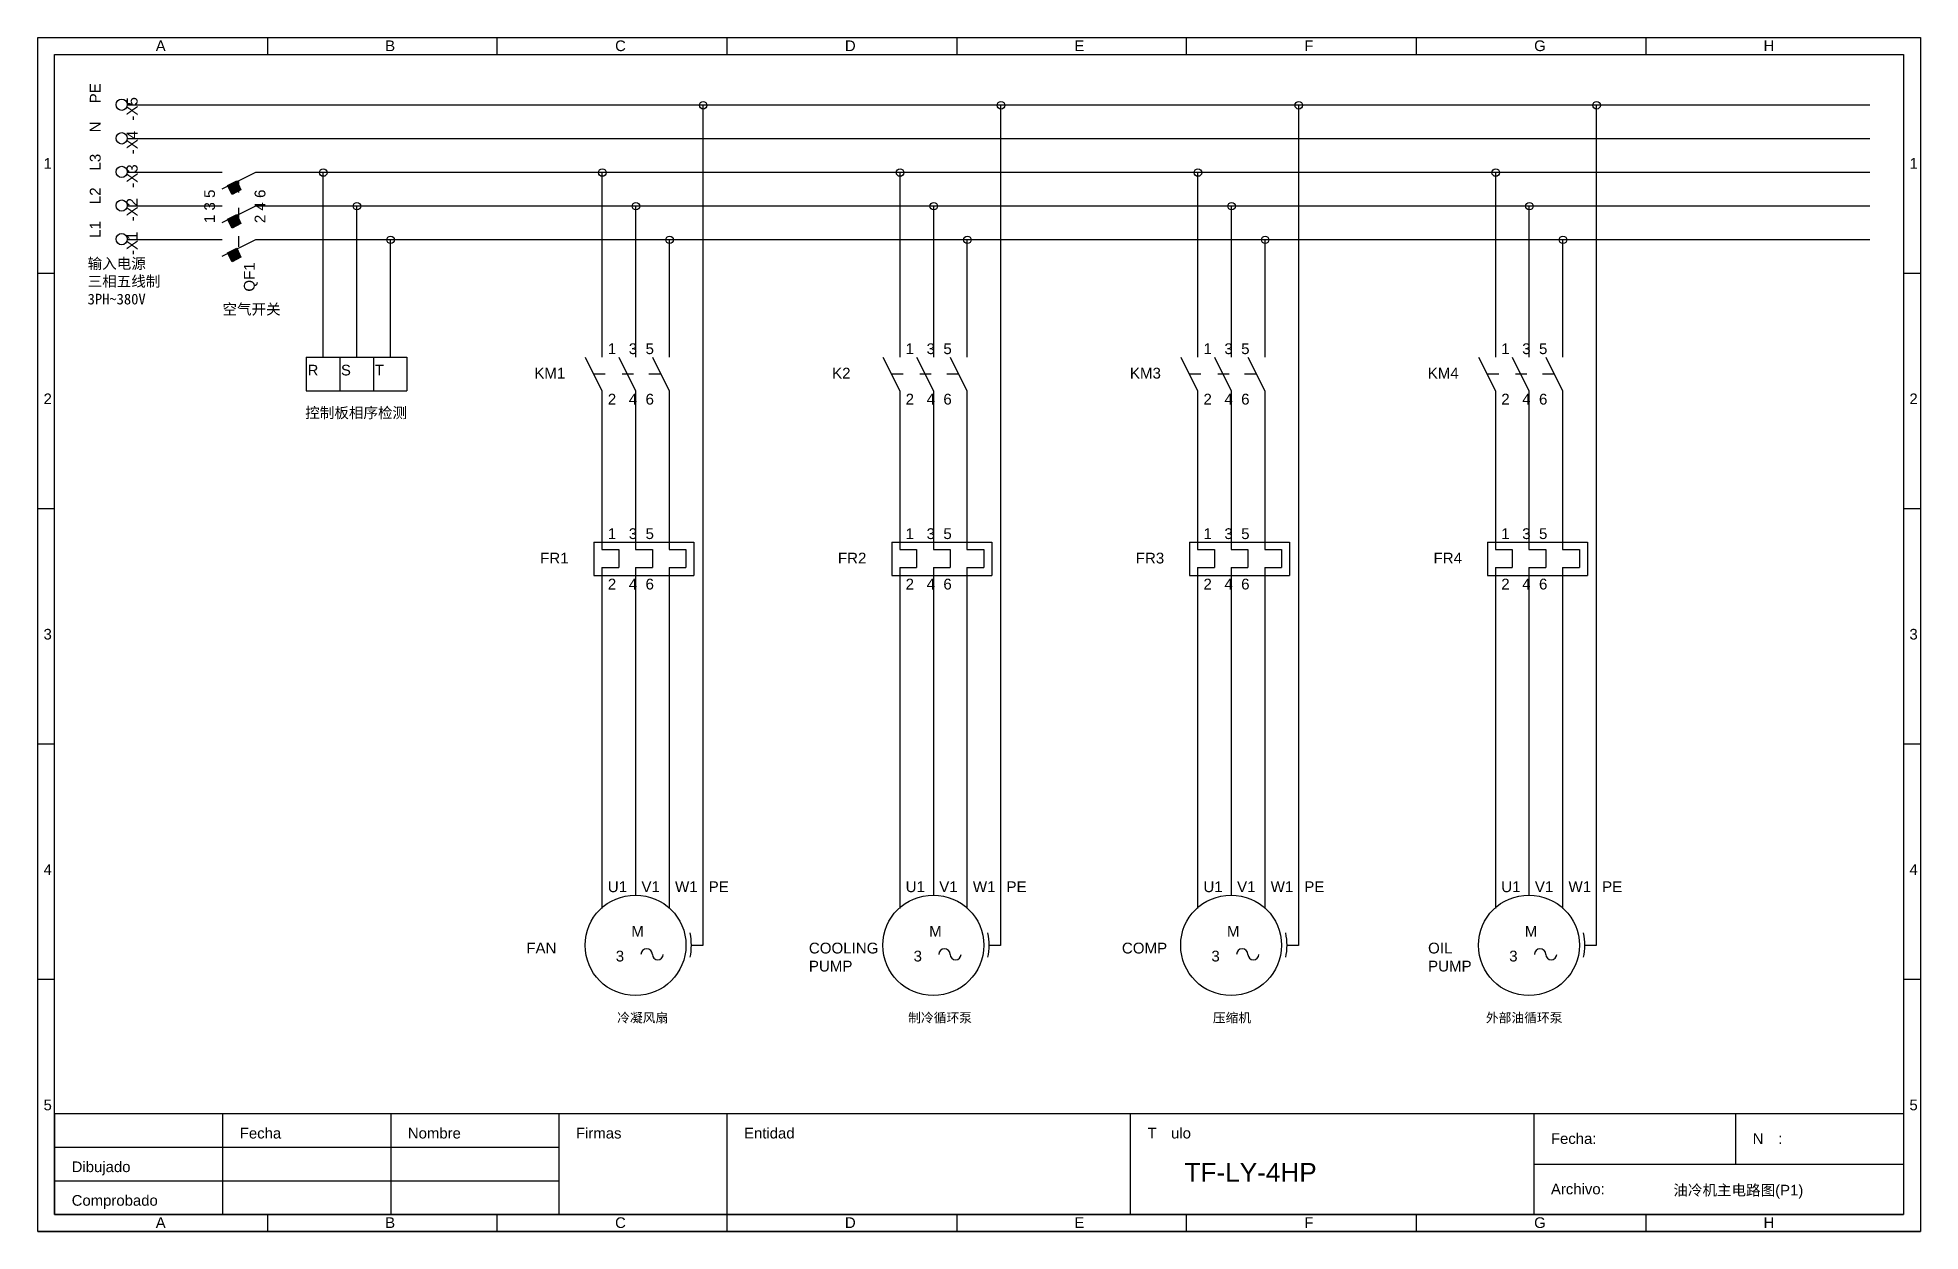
# Model space of a CAD drawing. Extents: x 0 to 654, y 8 to 419.
# Drawn here: x 35.1 to 319.5, y 238.6 to 418.9 of the extents above; entities that cross this region are included whole.
import ezdxf

# ---------------------------------------------------------------- set-up
doc = ezdxf.new("R2010")
doc.units = 0
doc.layers.get('0').update_dxf_attribs({"linetype": 'CONTINUOUS'})

msp = doc.modelspace()

# ---------------------------------------------------------------- texts
at = {"color": 94, "attachment_point": 1}
for s, insert, char_height in [('{\\fHelvetica|b0|i0|c0|p1;A}', (52.9, 418.48), 1.611), ('{\\fHelvetica|b0|i0|c0|p1;B}', (87.57, 418.48), 1.611), ('{\\fHelvetica|b0|i0|c0|p1;C}', (122.31, 418.48), 1.611), ('{\\fHelvetica|b0|i0|c0|p1;D}', (157.04, 418.48), 1.611), ('{\\fHelvetica|b0|i0|c0|p1;E}', (191.71, 418.48), 1.611), ('{\\fHelvetica|b0|i0|c0|p1;F}', (226.45, 418.48), 1.611), ('{\\fHelvetica|b0|i0|c0|p1;G}', (261.18, 418.48), 1.611), ('{\\fHelvetica|b0|i0|c0|p1;H}', (295.85, 418.48), 1.611), ('{\\fHelvetica|b0|i0|c0|p1;1}', (35.95, 400.7), 1.611), ('{\\fHelvetica|b0|i0|c0|p1;1}', (317.89, 400.7), 1.611), ('{\\fHelvetica|b0|i0|c0|p1;2}', (35.95, 365.14), 1.611), ('{\\fHelvetica|b0|i0|c0|p1;2}', (317.89, 365.14), 1.611), ('{\\fHelvetica|b0|i0|c0|p1;3}', (35.95, 329.58), 1.611), ('{\\fHelvetica|b0|i0|c0|p1;3}', (317.89, 329.58), 1.611), ('{\\fHelvetica|b0|i0|c0|p1;4}', (35.95, 294.02), 1.611), ('{\\fHelvetica|b0|i0|c0|p1;4}', (317.89, 294.02), 1.611), ('{\\fSimSun|b0|i0|c134|p2;冷凝风扇}', (122.63, 271.54), 1.4134), ('{\\fSimSun|b0|i0|c134|p2;制冷循环泵}', (166.6, 271.54), 1.4134), ('{\\fSimSun|b0|i0|c134|p2;压缩机}', (212.63, 271.54), 1.4134), ('{\\fSimSun|b0|i0|c134|p2;外部油循环泵}', (253.89, 271.54), 1.4134), ('{\\fHelvetica|b0|i0|c0|p1;5}', (35.95, 258.46), 1.611), ('{\\fHelvetica|b0|i0|c0|p1;5}', (317.89, 258.46), 1.611), ('{\\fHelvetica|b0|i0|c0|p1;Fecha}', (65.6, 254.2), 1.611), ('{\\fHelvetica|b0|i0|c0|p1;Nombre}', (91, 254.2), 1.611), ('{\\fHelvetica|b0|i0|c0|p1;Firmas}', (116.4, 254.2), 1.611), ('{\\fHelvetica|b0|i0|c0|p1;Entidad}', (141.8, 254.2), 1.611), ('{\\fHelvetica|b0|i0|c0|p1;T}', (202.76, 254.2), 1.611), ('{\\fHelvetica|b0|i0|c0|p1;ulo}', (206.32, 254.2), 1.611), ('{\\fHelvetica|b0|i0|c0|p1;Fecha:}', (263.72, 253.38), 1.611), ('{\\fHelvetica|b0|i0|c0|p1;N}', (294.2, 253.38), 1.611), ('{\\fHelvetica|b0|i0|c0|p1;:}', (298.07, 253.38), 1.611), ('{\\fHelvetica|b0|i0|c0|p1;Dibujado}', (40.2, 249.12), 1.611), ('{\\fHelvetica|b0|i0|c0|p2;TF-L\\fHelvetica|b0|i0|c134|p2;Y\\fHelvetica|b0|i0|c0|p2;-\\fHelvetica|b0|i0|c134|p2;4HP}', (208.36, 248.88), 2.82677), ('{\\fHelvetica|b0|i0|c0|p1;Archivo:}', (263.72, 245.76), 1.611), ('{\\fHelvetica|b0|i0|c0|p1;Comprobado}', (40.2, 244.04), 1.611), ('{\\fHelvetica|b0|i0|c0|p1;A}', (52.9, 240.68), 1.611), ('{\\fHelvetica|b0|i0|c0|p1;B}', (87.57, 240.68), 1.611), ('{\\fHelvetica|b0|i0|c0|p1;C}', (122.31, 240.68), 1.611), ('{\\fHelvetica|b0|i0|c0|p1;D}', (157.04, 240.68), 1.611), ('{\\fHelvetica|b0|i0|c0|p1;E}', (191.71, 240.68), 1.611), ('{\\fHelvetica|b0|i0|c0|p1;F}', (226.45, 240.68), 1.611), ('{\\fHelvetica|b0|i0|c0|p1;G}', (261.18, 240.68), 1.611), ('{\\fHelvetica|b0|i0|c0|p1;H}', (295.85, 240.68), 1.611)]:
    msp.add_mtext(s, dxfattribs=dict(at, insert=insert, char_height=char_height))
at = {"color": 0, "attachment_point": 1, "rotation": 90}
for s, insert, char_height in [('{\\fHelvetica|b0|i0|c0|p1;PE }', (42.94, 408.98), 1.6324), ('{\\fHelvetica|b0|i0|c0|p1;   -X\\fHelvetica|b0|i0|c134|p1;5}', (48.52, 404.47), 1.6324), ('{\\fHelvetica|b0|i0|c0|p1;N  }', (42.94, 404.59), 1.6324), ('{\\fHelvetica|b0|i0|c0|p1;   -X\\fHelvetica|b0|i0|c134|p1;4}', (48.52, 399.39), 1.6324), ('{\\fHelvetica|b0|i0|c0|p1;L3 }', (42.94, 398.82), 1.6324), ('{\\fHelvetica|b0|i0|c0|p1;   -X\\fHelvetica|b0|i0|c134|p1;3}', (48.52, 394.31), 1.6324), ('{\\fHelvetica|b0|i0|c0|p1;L2 }', (42.94, 393.74), 1.6324), ('{\\fHelvetica|b0|i0|c0|p1;1\\fHelvetica|b0|i0|c134|p1; \\fHelvetica|b0|i0|c0|p1;3\\fHelvetica|b0|i0|c134|p1; \\fHelvetica|b0|i0|c0|p1;5}', (60.22, 390.88), 1.63238), ('{\\fHelvetica|b0|i0|c0|p1;2\\fHelvetica|b0|i0|c134|p1; \\fHelvetica|b0|i0|c0|p1;4\\fHelvetica|b0|i0|c134|p1; \\fHelvetica|b0|i0|c0|p1;6}', (67.84, 390.88), 1.63238), ('{\\fHelvetica|b0|i0|c0|p1;   -X\\fHelvetica|b0|i0|c134|p1;2}', (48.52, 389.23), 1.6324), ('{\\fHelvetica|b0|i0|c0|p1;L1 }', (42.94, 388.66), 1.6324), ('{\\fHelvetica|b0|i0|c0|p1;   -X\\fHelvetica|b0|i0|c134|p1;1}', (48.52, 384.15), 1.6324), ('{\\fHelvetica|b0|i0|c0|p1;  QF1}', (66.22, 379.26), 1.6324)]:
    msp.add_mtext(s, dxfattribs=dict(at, insert=insert, char_height=char_height))
at = {"color": 0, "attachment_point": 1}
for s, insert, char_height in [('{\\fSimSun|b0|i0|c134|p2;输入电源\\fHelvetica|b0|i0|c134|p1;\\P\\fSimSun|b0|i0|c134|p2;三相五线制\\P3PH~380V}', (42.61, 385.58), 1.611), ('{\\fSimSun|b0|i0|c134|p2;空气开关}', (62.98, 378.68), 1.611), ('{\\fHelvetica|b0|i0|c0|p1;1\\fHelvetica|b0|i0|c134|p1;   \\fHelvetica|b0|i0|c0|p1;3\\fHelvetica|b0|i0|c134|p1;  \\fHelvetica|b0|i0|c0|p1;5}', (121.21, 372.72), 1.63238), ('{\\fHelvetica|b0|i0|c0|p1;1\\fHelvetica|b0|i0|c134|p1;   \\fHelvetica|b0|i0|c0|p1;3\\fHelvetica|b0|i0|c134|p1;  \\fHelvetica|b0|i0|c0|p1;5}', (166.21, 372.72), 1.63238), ('{\\fHelvetica|b0|i0|c0|p1;1\\fHelvetica|b0|i0|c134|p1;   \\fHelvetica|b0|i0|c0|p1;3\\fHelvetica|b0|i0|c134|p1;  \\fHelvetica|b0|i0|c0|p1;5}', (211.21, 372.72), 1.63238), ('{\\fHelvetica|b0|i0|c0|p1;1\\fHelvetica|b0|i0|c134|p1;   \\fHelvetica|b0|i0|c0|p1;3\\fHelvetica|b0|i0|c134|p1;  \\fHelvetica|b0|i0|c0|p1;5}', (256.21, 372.72), 1.63238), ('{\\fHelvetica|b0|i0|c0|p1;  \\fHelvetica|b0|i0|c134|p1;R}', (74.6, 369.48), 1.611), ('{\\fHelvetica|b0|i0|c0|p1;  \\fHelvetica|b0|i0|c134|p1;S}', (79.64, 369.48), 1.611), ('{\\fHelvetica|b0|i0|c0|p1;  \\fHelvetica|b0|i0|c134|p1;T}', (84.76, 369.48), 1.611), ('{\\fHelvetica|b0|i0|c0|p1;  KM\\fHelvetica|b0|i0|c134|p1;1}', (108.83, 369.03), 1.6324), ('{\\fHelvetica|b0|i0|c0|p1;  K\\fHelvetica|b0|i0|c134|p1;2}', (153.83, 369.03), 1.6324), ('{\\fHelvetica|b0|i0|c0|p1;  KM\\fHelvetica|b0|i0|c134|p1;3}', (198.83, 369.03), 1.6324), ('{\\fHelvetica|b0|i0|c0|p1;  KM\\fHelvetica|b0|i0|c134|p1;4}', (243.83, 369.03), 1.6324), ('{\\fHelvetica|b0|i0|c0|p1;2\\fHelvetica|b0|i0|c134|p1;   \\fHelvetica|b0|i0|c0|p1;4\\fHelvetica|b0|i0|c134|p1;  \\fHelvetica|b0|i0|c0|p1;6}', (121.21, 365.1), 1.63238), ('{\\fHelvetica|b0|i0|c0|p1;2\\fHelvetica|b0|i0|c134|p1;   \\fHelvetica|b0|i0|c0|p1;4\\fHelvetica|b0|i0|c134|p1;  \\fHelvetica|b0|i0|c0|p1;6}', (166.21, 365.1), 1.63238), ('{\\fHelvetica|b0|i0|c0|p1;2\\fHelvetica|b0|i0|c134|p1;   \\fHelvetica|b0|i0|c0|p1;4\\fHelvetica|b0|i0|c134|p1;  \\fHelvetica|b0|i0|c0|p1;6}', (211.21, 365.1), 1.63238), ('{\\fHelvetica|b0|i0|c0|p1;2\\fHelvetica|b0|i0|c134|p1;   \\fHelvetica|b0|i0|c0|p1;4\\fHelvetica|b0|i0|c134|p1;  \\fHelvetica|b0|i0|c0|p1;6}', (256.21, 365.1), 1.63238), ('{\\fSimSun|b0|i0|c134|p2;控制板相序检测}', (75.49, 363.04), 1.611), ('{\\fHelvetica|b0|i0|c0|p1;1\\fHelvetica|b0|i0|c134|p1;   \\fHelvetica|b0|i0|c0|p1;3\\fHelvetica|b0|i0|c134|p1;  \\fHelvetica|b0|i0|c0|p1;5}', (121.21, 344.78), 1.63238), ('{\\fHelvetica|b0|i0|c0|p1;1\\fHelvetica|b0|i0|c134|p1;   \\fHelvetica|b0|i0|c0|p1;3\\fHelvetica|b0|i0|c134|p1;  \\fHelvetica|b0|i0|c0|p1;5}', (166.21, 344.78), 1.63238), ('{\\fHelvetica|b0|i0|c0|p1;1\\fHelvetica|b0|i0|c134|p1;   \\fHelvetica|b0|i0|c0|p1;3\\fHelvetica|b0|i0|c134|p1;  \\fHelvetica|b0|i0|c0|p1;5}', (211.21, 344.78), 1.63238), ('{\\fHelvetica|b0|i0|c0|p1;1\\fHelvetica|b0|i0|c134|p1;   \\fHelvetica|b0|i0|c0|p1;3\\fHelvetica|b0|i0|c134|p1;  \\fHelvetica|b0|i0|c0|p1;5}', (256.21, 344.78), 1.63238), ('{\\fHelvetica|b0|i0|c0|p1;  FR\\fHelvetica|b0|i0|c134|p1;1}', (109.71, 341.09), 1.6324), ('{\\fHelvetica|b0|i0|c0|p1;  FR\\fHelvetica|b0|i0|c134|p1;2}', (154.71, 341.09), 1.6324), ('{\\fHelvetica|b0|i0|c0|p1;  FR\\fHelvetica|b0|i0|c134|p1;3}', (199.71, 341.09), 1.6324), ('{\\fHelvetica|b0|i0|c0|p1;  FR\\fHelvetica|b0|i0|c134|p1;4}', (244.71, 341.09), 1.6324), ('{\\fHelvetica|b0|i0|c0|p1;2\\fHelvetica|b0|i0|c134|p1;   \\fHelvetica|b0|i0|c0|p1;4\\fHelvetica|b0|i0|c134|p1;  \\fHelvetica|b0|i0|c0|p1;6}', (121.21, 337.16), 1.63238), ('{\\fHelvetica|b0|i0|c0|p1;2\\fHelvetica|b0|i0|c134|p1;   \\fHelvetica|b0|i0|c0|p1;4\\fHelvetica|b0|i0|c134|p1;  \\fHelvetica|b0|i0|c0|p1;6}', (166.21, 337.16), 1.63238), ('{\\fHelvetica|b0|i0|c0|p1;2\\fHelvetica|b0|i0|c134|p1;   \\fHelvetica|b0|i0|c0|p1;4\\fHelvetica|b0|i0|c134|p1;  \\fHelvetica|b0|i0|c0|p1;6}', (211.21, 337.16), 1.63238), ('{\\fHelvetica|b0|i0|c0|p1;2\\fHelvetica|b0|i0|c134|p1;   \\fHelvetica|b0|i0|c0|p1;4\\fHelvetica|b0|i0|c134|p1;  \\fHelvetica|b0|i0|c0|p1;6}', (256.21, 337.16), 1.63238), ('{\\fHelvetica|b0|i0|c0|p1;U1}', (121.21, 291.44), 1.6324), ('{\\fHelvetica|b0|i0|c0|p1;V1}', (126.29, 291.44), 1.6324), ('{\\fHelvetica|b0|i0|c0|p1;W1}', (131.37, 291.44), 1.6324), ('{\\fHelvetica|b0|i0|c0|p1;PE}', (136.45, 291.44), 1.6324), ('{\\fHelvetica|b0|i0|c0|p1;U1}', (166.21, 291.44), 1.6324), ('{\\fHelvetica|b0|i0|c0|p1;V1}', (171.29, 291.44), 1.6324), ('{\\fHelvetica|b0|i0|c0|p1;W1}', (176.37, 291.44), 1.6324), ('{\\fHelvetica|b0|i0|c0|p1;PE}', (181.45, 291.44), 1.6324), ('{\\fHelvetica|b0|i0|c0|p1;U1}', (211.21, 291.44), 1.6324), ('{\\fHelvetica|b0|i0|c0|p1;V1}', (216.29, 291.44), 1.6324), ('{\\fHelvetica|b0|i0|c0|p1;W1}', (221.37, 291.44), 1.6324), ('{\\fHelvetica|b0|i0|c0|p1;PE}', (226.45, 291.44), 1.6324), ('{\\fHelvetica|b0|i0|c0|p1;U1}', (256.21, 291.44), 1.6324), ('{\\fHelvetica|b0|i0|c0|p1;V1}', (261.29, 291.44), 1.6324), ('{\\fHelvetica|b0|i0|c0|p1;W1}', (266.37, 291.44), 1.6324), ('{\\fHelvetica|b0|i0|c0|p1;PE}', (271.45, 291.44), 1.6324), ('{\\fHelvetica|b0|i0|c0|p1;M    }', (124.76, 284.71), 1.6324), ('{\\fHelvetica|b0|i0|c0|p1;M    }', (169.76, 284.71), 1.6324), ('{\\fHelvetica|b0|i0|c0|p1;M    }', (214.76, 284.71), 1.6324), ('{\\fHelvetica|b0|i0|c0|p1;M    }', (259.76, 284.71), 1.6324), ('{\\fHelvetica|b0|i0|c134|p1;FAN}', (108.89, 282.17), 1.6324), ('{\\fHelvetica|b0|i0|c134|p1;COOLING\\PPUMP}', (151.59, 282.17), 1.6324), ('{\\fHelvetica|b0|i0|c134|p1;COMP}', (198.89, 282.17), 1.6324), ('\\A1;{\\fHelvetica|b0|i0|c134|p1;OIL\\PPUMP}', (245.15, 282.17), 1.6324), ('{\\fHelvetica|b0|i0|c0|p1;3    }', (122.41, 280.96), 1.6324), ('{\\fHelvetica|b0|i0|c0|p1;3    }', (167.41, 280.96), 1.6324), ('{\\fHelvetica|b0|i0|c0|p1;3    }', (212.41, 280.96), 1.6324), ('{\\fHelvetica|b0|i0|c0|p1;3    }', (257.41, 280.96), 1.6324)]:
    msp.add_mtext(s, dxfattribs=dict(at, insert=insert, char_height=char_height))
at = {"color": 94, "insert": (282.22, 245.59), "char_height": 1.611, "width": 34.1741, "attachment_point": 1}
msp.add_mtext('{\\fSimSun|b0|i0|c134|p2;油冷机主电路图\\fHelvetica|b0|i0|c0|p1;(P1)}', dxfattribs=at)

# ---------------------------------------------------------------- hatches: boundary and pattern name
h = msp.add_hatch(color=0)
h.dxf.hatch_style = 2
h.paths.add_polyline_path([(64.44, 395.21), (63.74, 396.55), (65.14, 397.25), (65.77, 395.91)])
h = msp.add_hatch(color=0)
h.dxf.hatch_style = 2
h.paths.add_polyline_path([(64.44, 390.13), (63.74, 391.47), (65.14, 392.17), (65.77, 390.83)])
h = msp.add_hatch(color=0)
h.dxf.hatch_style = 2
h.paths.add_polyline_path([(64.44, 385.05), (63.74, 386.39), (65.14, 387.09), (65.77, 385.75)])

# ---------------------------------------------------------------- linework, layer by layer
at = {"color": 94}
for points in [[(104.46, 418.9), (104.46, 416.36)], [(139.2, 418.9), (139.2, 416.36)], [(173.93, 418.9), (173.93, 416.36)], [(208.6, 418.9), (208.6, 416.36)], [(243.34, 418.9), (243.34, 416.36)], [(278.07, 418.9), (278.07, 416.36)], [(135.56, 408.74), (135.56, 309.68)], [(192.54, 408.74), (311.92, 408.74)], [(225.56, 408.74), (225.56, 309.68)], [(270.56, 408.74), (270.56, 309.68)], [(35.06, 383.34), (37.6, 383.34)], [(317, 383.34), (319.54, 383.34)], [(35.06, 347.78), (37.6, 347.78)], [(317, 347.78), (319.54, 347.78)], [(35.06, 312.22), (37.6, 312.22)], [(317, 312.22), (319.54, 312.22)], [(135.56, 309.68), (135.56, 289.36)], [(180.56, 309.68), (180.56, 289.36)], [(225.56, 309.68), (225.56, 289.36)], [(270.56, 309.68), (270.56, 289.36)], [(35.06, 276.66), (37.6, 276.66)], [(317, 276.66), (319.54, 276.66)], [(69.79, 241.1), (69.79, 238.56)], [(104.46, 241.1), (104.46, 238.56)], [(139.2, 241.1), (139.2, 238.56)], [(173.93, 241.1), (173.93, 238.56)], [(208.6, 241.1), (208.6, 238.56)], [(243.34, 241.1), (243.34, 238.56)], [(278.07, 241.1), (278.07, 238.56)]]:
    msp.add_lwpolyline(points, dxfattribs=at)
at = {"color": 5}
for points in [[(50.3, 403.66), (200.16, 403.66)], [(200.16, 403.66), (311.92, 403.66)]]:
    msp.add_lwpolyline(points, dxfattribs=at)
at = {"color": 0}
for points in [[(64.44, 395.21), (63.74, 396.55), (65.14, 397.25), (65.77, 395.91), (64.44, 395.21)], [(64.44, 390.13), (63.74, 391.47), (65.14, 392.17), (65.77, 390.83), (64.44, 390.13)], [(64.44, 385.05), (63.74, 386.39), (65.14, 387.09), (65.77, 385.75), (64.44, 385.05)]]:
    msp.add_lwpolyline(points, dxfattribs=at)
at = {"color": 1}
msp.add_lwpolyline([(75.62, 393.5), (85.78, 393.5)], dxfattribs=at)
at = {"color": 14}
for points in [[(130.48, 388.42), (130.48, 373.18)], [(175.48, 388.42), (175.48, 373.18)], [(220.48, 388.42), (220.48, 373.18)], [(265.48, 388.42), (265.48, 373.18)]]:
    msp.add_lwpolyline(points, dxfattribs=at)
at = {"color": 94}
for points in [[(35.06, 418.9), (35.06, 418.9), (319.54, 418.9), (319.54, 418.9)], [(35.06, 238.56), (35.06, 238.56), (35.06, 418.9), (35.06, 418.9)], [(69.79, 418.9), (69.79, 418.9), (69.79, 416.36), (69.79, 416.36)], [(319.54, 418.9), (319.54, 418.9), (319.54, 238.56), (319.54, 238.56)], [(37.6, 416.36), (37.6, 416.36), (317, 416.36), (317, 416.36)], [(37.6, 241.1), (37.6, 241.1), (37.6, 416.36), (37.6, 416.36)], [(317, 416.36), (317, 416.36), (317, 241.1), (317, 241.1)], [(50.3, 408.74), (50.3, 408.74), (192.54, 408.74), (192.54, 408.74)], [(180.56, 408.74), (180.56, 408.74), (180.56, 309.68), (180.56, 309.68)], [(37.6, 256.34), (37.6, 256.34), (317, 256.34), (317, 256.34)], [(37.6, 256.34), (37.6, 256.34), (37.6, 241.1), (37.6, 241.1)], [(63, 256.34), (63, 256.34), (63, 241.1), (63, 241.1)], [(88.4, 256.34), (88.4, 256.34), (88.4, 241.1), (88.4, 241.1)], [(113.8, 256.34), (113.8, 256.34), (113.8, 241.1), (113.8, 241.1)], [(139.2, 256.34), (139.2, 256.34), (139.2, 241.1), (139.2, 241.1)], [(200.16, 256.34), (200.16, 256.34), (200.16, 241.1), (200.16, 241.1)], [(261.12, 256.34), (261.12, 256.34), (261.12, 241.1), (261.12, 241.1)], [(291.6, 256.34), (291.6, 256.34), (291.6, 248.72), (291.6, 248.72)], [(317, 256.34), (317, 256.34), (317, 241.1), (317, 241.1)], [(37.6, 251.26), (37.6, 251.26), (113.8, 251.26), (113.8, 251.26)], [(261.12, 248.72), (261.12, 248.72), (317, 248.72), (317, 248.72)], [(37.6, 246.18), (37.6, 246.18), (113.8, 246.18), (113.8, 246.18)], [(317, 241.1), (317, 241.1), (37.6, 241.1), (37.6, 241.1)], [(37.6, 241.1), (37.6, 241.1), (317, 241.1), (317, 241.1)], [(319.54, 238.56), (319.54, 238.56), (35.06, 238.56), (35.06, 238.56)], [(35.06, 238.56), (35.06, 238.56), (319.54, 238.56), (319.54, 238.56)]]:
    msp.add_open_spline(points, degree=3, dxfattribs=at)
at = {"color": 0}
for points, knots in [([(48.58, 408.8), (48.58, 409.25), (48.2, 409.63), (47.76, 409.63), (47.25, 409.63), (46.93, 409.25), (46.93, 408.8), (46.93, 408.3), (47.25, 407.91), (47.76, 407.91), (48.2, 407.91), (48.58, 408.3), (48.58, 408.8), (48.58, 408.8), (48.58, 408.8), (48.58, 408.8)], [0, 0, 0, 0, 1, 1, 1, 2, 2, 2, 3, 3, 3, 4, 4, 4, 5, 5, 5, 5]), ([(48.58, 403.72), (48.58, 404.17), (48.2, 404.55), (47.76, 404.55), (47.25, 404.55), (46.93, 404.17), (46.93, 403.72), (46.93, 403.22), (47.25, 402.83), (47.76, 402.83), (48.2, 402.83), (48.58, 403.22), (48.58, 403.72), (48.58, 403.72), (48.58, 403.72), (48.58, 403.72)], [0, 0, 0, 0, 1, 1, 1, 2, 2, 2, 3, 3, 3, 4, 4, 4, 5, 5, 5, 5]), ([(48.58, 398.64), (48.58, 399.09), (48.2, 399.47), (47.76, 399.47), (47.25, 399.47), (46.93, 399.09), (46.93, 398.64), (46.93, 398.14), (47.25, 397.75), (47.76, 397.75), (48.2, 397.75), (48.58, 398.14), (48.58, 398.64), (48.58, 398.64), (48.58, 398.64), (48.58, 398.64)], [0, 0, 0, 0, 1, 1, 1, 2, 2, 2, 3, 3, 3, 4, 4, 4, 5, 5, 5, 5]), ([(48.58, 393.56), (48.58, 394.01), (48.2, 394.39), (47.76, 394.39), (47.25, 394.39), (46.93, 394.01), (46.93, 393.56), (46.93, 393.06), (47.25, 392.67), (47.76, 392.67), (48.2, 392.67), (48.58, 393.06), (48.58, 393.56), (48.58, 393.56), (48.58, 393.56), (48.58, 393.56)], [0, 0, 0, 0, 1, 1, 1, 2, 2, 2, 3, 3, 3, 4, 4, 4, 5, 5, 5, 5]), ([(48.58, 388.48), (48.58, 388.93), (48.2, 389.31), (47.76, 389.31), (47.25, 389.31), (46.93, 388.93), (46.93, 388.48), (46.93, 387.98), (47.25, 387.59), (47.76, 387.59), (48.2, 387.59), (48.58, 387.98), (48.58, 388.48), (48.58, 388.48), (48.58, 388.48), (48.58, 388.48)], [0, 0, 0, 0, 1, 1, 1, 2, 2, 2, 3, 3, 3, 4, 4, 4, 5, 5, 5, 5]), ([(133.02, 281.8), (133.02, 285.99), (129.59, 289.36), (125.4, 289.36), (121.14, 289.36), (117.78, 285.99), (117.78, 281.8), (117.78, 277.55), (121.14, 274.18), (125.4, 274.18), (129.59, 274.18), (133.02, 277.55), (133.02, 281.8), (133.02, 281.8), (133.02, 281.8), (133.02, 281.8)], [0, 0, 0, 0, 1, 1, 1, 2, 2, 2, 3, 3, 3, 4, 4, 4, 5, 5, 5, 5]), ([(178.02, 281.8), (178.02, 285.99), (174.59, 289.36), (170.4, 289.36), (166.14, 289.36), (162.78, 285.99), (162.78, 281.8), (162.78, 277.55), (166.14, 274.18), (170.4, 274.18), (174.59, 274.18), (178.02, 277.55), (178.02, 281.8), (178.02, 281.8), (178.02, 281.8), (178.02, 281.8)], [0, 0, 0, 0, 1, 1, 1, 2, 2, 2, 3, 3, 3, 4, 4, 4, 5, 5, 5, 5]), ([(223.02, 281.8), (223.02, 285.99), (219.59, 289.36), (215.4, 289.36), (211.14, 289.36), (207.78, 285.99), (207.78, 281.8), (207.78, 277.55), (211.14, 274.18), (215.4, 274.18), (219.59, 274.18), (223.02, 277.55), (223.02, 281.8), (223.02, 281.8), (223.02, 281.8), (223.02, 281.8)], [0, 0, 0, 0, 1, 1, 1, 2, 2, 2, 3, 3, 3, 4, 4, 4, 5, 5, 5, 5]), ([(268.02, 281.8), (268.02, 285.99), (264.59, 289.36), (260.4, 289.36), (256.14, 289.36), (252.78, 285.99), (252.78, 281.8), (252.78, 277.55), (256.14, 274.18), (260.4, 274.18), (264.59, 274.18), (268.02, 277.55), (268.02, 281.8), (268.02, 281.8), (268.02, 281.8), (268.02, 281.8)], [0, 0, 0, 0, 1, 1, 1, 2, 2, 2, 3, 3, 3, 4, 4, 4, 5, 5, 5, 5]), ([(133.65, 279.96), (133.78, 280.53), (133.84, 281.17), (133.84, 281.8), (133.84, 282.38), (133.78, 283.01), (133.65, 283.65)], [0, 0, 0, 0, 1, 1, 1, 2, 2, 2, 2]), ([(178.65, 279.96), (178.78, 280.53), (178.84, 281.17), (178.84, 281.8), (178.84, 282.38), (178.78, 283.01), (178.65, 283.65)], [0, 0, 0, 0, 1, 1, 1, 2, 2, 2, 2]), ([(223.65, 279.96), (223.78, 280.53), (223.84, 281.17), (223.84, 281.8), (223.84, 282.38), (223.78, 283.01), (223.65, 283.65)], [0, 0, 0, 0, 1, 1, 1, 2, 2, 2, 2]), ([(268.65, 279.96), (268.78, 280.53), (268.84, 281.17), (268.84, 281.8), (268.84, 282.38), (268.78, 283.01), (268.65, 283.65)], [0, 0, 0, 0, 1, 1, 1, 2, 2, 2, 2]), ([(127.94, 280.41), (127.94, 280.91), (127.56, 281.23), (127.05, 281.23), (126.6, 281.23), (126.22, 280.91), (126.22, 280.41)], [0, 0, 0, 0, 1, 1, 1, 2, 2, 2, 2]), ([(127.94, 280.41), (127.94, 279.96), (128.32, 279.58), (128.76, 279.58), (129.21, 279.58), (129.59, 279.96), (129.59, 280.41)], [0, 0, 0, 0, 1, 1, 1, 2, 2, 2, 2]), ([(172.94, 280.41), (172.94, 280.91), (172.56, 281.23), (172.05, 281.23), (171.6, 281.23), (171.22, 280.91), (171.22, 280.41)], [0, 0, 0, 0, 1, 1, 1, 2, 2, 2, 2]), ([(172.94, 280.41), (172.94, 279.96), (173.32, 279.58), (173.76, 279.58), (174.21, 279.58), (174.59, 279.96), (174.59, 280.41)], [0, 0, 0, 0, 1, 1, 1, 2, 2, 2, 2]), ([(217.94, 280.41), (217.94, 280.91), (217.56, 281.23), (217.05, 281.23), (216.6, 281.23), (216.22, 280.91), (216.22, 280.41)], [0, 0, 0, 0, 1, 1, 1, 2, 2, 2, 2]), ([(217.94, 280.41), (217.94, 279.96), (218.32, 279.58), (218.76, 279.58), (219.21, 279.58), (219.59, 279.96), (219.59, 280.41)], [0, 0, 0, 0, 1, 1, 1, 2, 2, 2, 2]), ([(262.94, 280.41), (262.94, 280.91), (262.56, 281.23), (262.05, 281.23), (261.6, 281.23), (261.22, 280.91), (261.22, 280.41)], [0, 0, 0, 0, 1, 1, 1, 2, 2, 2, 2]), ([(262.94, 280.41), (262.94, 279.96), (263.32, 279.58), (263.76, 279.58), (264.21, 279.58), (264.59, 279.96), (264.59, 280.41)], [0, 0, 0, 0, 1, 1, 1, 2, 2, 2, 2])]:
    msp.add_open_spline(points, degree=3, knots=knots, dxfattribs=at)
for points in [[(48.58, 408.74), (48.58, 408.74), (50.3, 408.74), (50.3, 408.74)], [(48.58, 403.66), (48.58, 403.66), (50.3, 403.66), (50.3, 403.66)], [(48.58, 398.58), (48.58, 398.58), (50.3, 398.58), (50.3, 398.58)], [(60.38, 398.58), (60.38, 398.58), (62.92, 398.58), (62.92, 398.58)], [(62.92, 396.04), (62.92, 396.04), (68, 398.58), (68, 398.58)], [(68, 398.58), (68, 398.58), (70.54, 398.58), (70.54, 398.58)], [(65.46, 395.53), (65.46, 395.53), (65.46, 397.25), (65.46, 397.25)], [(48.58, 393.5), (48.58, 393.5), (50.3, 393.5), (50.3, 393.5)], [(60.38, 393.5), (60.38, 393.5), (62.92, 393.5), (62.92, 393.5)], [(62.92, 390.96), (62.92, 390.96), (68, 393.5), (68, 393.5)], [(65.46, 391.47), (65.46, 391.47), (65.46, 393.18), (65.46, 393.18)], [(68, 393.5), (68, 393.5), (70.54, 393.5), (70.54, 393.5)], [(48.58, 388.42), (48.58, 388.42), (50.3, 388.42), (50.3, 388.42)], [(60.38, 388.42), (60.38, 388.42), (62.92, 388.42), (62.92, 388.42)], [(62.92, 385.88), (62.92, 385.88), (68, 388.42), (68, 388.42)], [(65.46, 387.28), (65.46, 387.28), (65.46, 388.93), (65.46, 388.93)], [(68, 388.42), (68, 388.42), (70.54, 388.42), (70.54, 388.42)], [(120.32, 373.18), (120.32, 373.18), (120.32, 370.64), (120.32, 370.64)], [(125.4, 373.18), (125.4, 373.18), (125.4, 370.64), (125.4, 370.64)], [(130.48, 373.18), (130.48, 373.18), (130.48, 370.64), (130.48, 370.64)], [(165.32, 373.18), (165.32, 373.18), (165.32, 370.64), (165.32, 370.64)], [(170.4, 373.18), (170.4, 373.18), (170.4, 370.64), (170.4, 370.64)], [(175.48, 373.18), (175.48, 373.18), (175.48, 370.64), (175.48, 370.64)], [(210.32, 373.18), (210.32, 373.18), (210.32, 370.64), (210.32, 370.64)], [(215.4, 373.18), (215.4, 373.18), (215.4, 370.64), (215.4, 370.64)], [(220.48, 373.18), (220.48, 373.18), (220.48, 370.64), (220.48, 370.64)], [(255.32, 373.18), (255.32, 373.18), (255.32, 370.64), (255.32, 370.64)], [(260.4, 373.18), (260.4, 373.18), (260.4, 370.64), (260.4, 370.64)], [(265.48, 373.18), (265.48, 373.18), (265.48, 370.64), (265.48, 370.64)], [(80.7, 370.64), (80.7, 370.64), (80.7, 365.56), (80.7, 365.56)], [(85.78, 370.64), (85.78, 370.64), (85.78, 365.56), (85.78, 365.56)], [(117.78, 370.64), (117.78, 370.64), (120.32, 365.56), (120.32, 365.56)], [(122.86, 370.64), (122.86, 370.64), (125.4, 365.56), (125.4, 365.56)], [(127.94, 370.64), (127.94, 370.64), (130.48, 365.56), (130.48, 365.56)], [(162.78, 370.64), (162.78, 370.64), (165.32, 365.56), (165.32, 365.56)], [(167.86, 370.64), (167.86, 370.64), (170.4, 365.56), (170.4, 365.56)], [(172.94, 370.64), (172.94, 370.64), (175.48, 365.56), (175.48, 365.56)], [(207.78, 370.64), (207.78, 370.64), (210.32, 365.56), (210.32, 365.56)], [(212.86, 370.64), (212.86, 370.64), (215.4, 365.56), (215.4, 365.56)], [(217.94, 370.64), (217.94, 370.64), (220.48, 365.56), (220.48, 365.56)], [(252.78, 370.64), (252.78, 370.64), (255.32, 365.56), (255.32, 365.56)], [(257.86, 370.64), (257.86, 370.64), (260.4, 365.56), (260.4, 365.56)], [(262.94, 370.64), (262.94, 370.64), (265.48, 365.56), (265.48, 365.56)], [(119.11, 368.1), (119.11, 368.1), (120.83, 368.1), (120.83, 368.1)], [(123.37, 368.1), (123.37, 368.1), (125.08, 368.1), (125.08, 368.1)], [(127.43, 368.1), (127.43, 368.1), (129.14, 368.1), (129.14, 368.1)], [(164.11, 368.1), (164.11, 368.1), (165.83, 368.1), (165.83, 368.1)], [(168.37, 368.1), (168.37, 368.1), (170.08, 368.1), (170.08, 368.1)], [(172.43, 368.1), (172.43, 368.1), (174.14, 368.1), (174.14, 368.1)], [(209.11, 368.1), (209.11, 368.1), (210.83, 368.1), (210.83, 368.1)], [(213.37, 368.1), (213.37, 368.1), (215.08, 368.1), (215.08, 368.1)], [(217.43, 368.1), (217.43, 368.1), (219.14, 368.1), (219.14, 368.1)], [(254.11, 368.1), (254.11, 368.1), (255.83, 368.1), (255.83, 368.1)], [(258.37, 368.1), (258.37, 368.1), (260.08, 368.1), (260.08, 368.1)], [(262.43, 368.1), (262.43, 368.1), (264.14, 368.1), (264.14, 368.1)], [(120.32, 365.56), (120.32, 365.56), (120.32, 363.02), (120.32, 363.02)], [(125.4, 365.56), (125.4, 365.56), (125.4, 363.02), (125.4, 363.02)], [(130.48, 365.56), (130.48, 365.56), (130.48, 363.02), (130.48, 363.02)], [(165.32, 365.56), (165.32, 365.56), (165.32, 363.02), (165.32, 363.02)], [(170.4, 365.56), (170.4, 365.56), (170.4, 363.02), (170.4, 363.02)], [(175.48, 365.56), (175.48, 365.56), (175.48, 363.02), (175.48, 363.02)], [(210.32, 365.56), (210.32, 365.56), (210.32, 363.02), (210.32, 363.02)], [(215.4, 365.56), (215.4, 365.56), (215.4, 363.02), (215.4, 363.02)], [(220.48, 365.56), (220.48, 365.56), (220.48, 363.02), (220.48, 363.02)], [(255.32, 365.56), (255.32, 365.56), (255.32, 363.02), (255.32, 363.02)], [(260.4, 365.56), (260.4, 365.56), (260.4, 363.02), (260.4, 363.02)], [(265.48, 365.56), (265.48, 365.56), (265.48, 363.02), (265.48, 363.02)], [(120.32, 345.24), (120.32, 345.24), (120.32, 341.56), (120.32, 341.56)], [(125.4, 345.24), (125.4, 345.24), (125.4, 341.56), (125.4, 341.56)], [(130.48, 345.24), (130.48, 345.24), (130.48, 341.56), (130.48, 341.56)], [(165.32, 345.24), (165.32, 345.24), (165.32, 341.56), (165.32, 341.56)], [(170.4, 345.24), (170.4, 345.24), (170.4, 341.56), (170.4, 341.56)], [(175.48, 345.24), (175.48, 345.24), (175.48, 341.56), (175.48, 341.56)], [(210.32, 345.24), (210.32, 345.24), (210.32, 341.56), (210.32, 341.56)], [(215.4, 345.24), (215.4, 345.24), (215.4, 341.56), (215.4, 341.56)], [(220.48, 345.24), (220.48, 345.24), (220.48, 341.56), (220.48, 341.56)], [(255.32, 345.24), (255.32, 345.24), (255.32, 341.56), (255.32, 341.56)], [(260.4, 345.24), (260.4, 345.24), (260.4, 341.56), (260.4, 341.56)], [(265.48, 345.24), (265.48, 345.24), (265.48, 341.56), (265.48, 341.56)], [(119.11, 342.7), (119.11, 342.7), (134.22, 342.7), (134.22, 342.7)], [(119.11, 342.7), (119.11, 342.7), (119.11, 337.62), (119.11, 337.62)], [(120.32, 341.56), (120.32, 341.56), (122.86, 341.56), (122.86, 341.56)], [(122.86, 341.56), (122.86, 341.56), (122.86, 338.83), (122.86, 338.83)], [(125.4, 341.56), (125.4, 341.56), (127.94, 341.56), (127.94, 341.56)], [(127.94, 341.56), (127.94, 341.56), (127.94, 338.83), (127.94, 338.83)], [(130.48, 341.56), (130.48, 341.56), (133.02, 341.56), (133.02, 341.56)], [(133.02, 341.56), (133.02, 341.56), (133.02, 338.83), (133.02, 338.83)], [(134.22, 342.7), (134.22, 342.7), (134.22, 337.62), (134.22, 337.62)], [(164.11, 342.7), (164.11, 342.7), (179.22, 342.7), (179.22, 342.7)], [(164.11, 342.7), (164.11, 342.7), (164.11, 337.62), (164.11, 337.62)], [(165.32, 341.56), (165.32, 341.56), (167.86, 341.56), (167.86, 341.56)], [(167.86, 341.56), (167.86, 341.56), (167.86, 338.83), (167.86, 338.83)], [(170.4, 341.56), (170.4, 341.56), (172.94, 341.56), (172.94, 341.56)], [(172.94, 341.56), (172.94, 341.56), (172.94, 338.83), (172.94, 338.83)], [(175.48, 341.56), (175.48, 341.56), (178.02, 341.56), (178.02, 341.56)], [(178.02, 341.56), (178.02, 341.56), (178.02, 338.83), (178.02, 338.83)], [(179.22, 342.7), (179.22, 342.7), (179.22, 337.62), (179.22, 337.62)], [(209.11, 342.7), (209.11, 342.7), (224.22, 342.7), (224.22, 342.7)], [(209.11, 342.7), (209.11, 342.7), (209.11, 337.62), (209.11, 337.62)], [(210.32, 341.56), (210.32, 341.56), (212.86, 341.56), (212.86, 341.56)], [(212.86, 341.56), (212.86, 341.56), (212.86, 338.83), (212.86, 338.83)], [(215.4, 341.56), (215.4, 341.56), (217.94, 341.56), (217.94, 341.56)], [(217.94, 341.56), (217.94, 341.56), (217.94, 338.83), (217.94, 338.83)], [(220.48, 341.56), (220.48, 341.56), (223.02, 341.56), (223.02, 341.56)], [(223.02, 341.56), (223.02, 341.56), (223.02, 338.83), (223.02, 338.83)], [(224.22, 342.7), (224.22, 342.7), (224.22, 337.62), (224.22, 337.62)], [(254.11, 342.7), (254.11, 342.7), (269.22, 342.7), (269.22, 342.7)], [(254.11, 342.7), (254.11, 342.7), (254.11, 337.62), (254.11, 337.62)], [(255.32, 341.56), (255.32, 341.56), (257.86, 341.56), (257.86, 341.56)], [(257.86, 341.56), (257.86, 341.56), (257.86, 338.83), (257.86, 338.83)], [(260.4, 341.56), (260.4, 341.56), (262.94, 341.56), (262.94, 341.56)], [(262.94, 341.56), (262.94, 341.56), (262.94, 338.83), (262.94, 338.83)], [(265.48, 341.56), (265.48, 341.56), (268.02, 341.56), (268.02, 341.56)], [(268.02, 341.56), (268.02, 341.56), (268.02, 338.83), (268.02, 338.83)], [(269.22, 342.7), (269.22, 342.7), (269.22, 337.62), (269.22, 337.62)], [(120.32, 338.83), (120.32, 338.83), (120.32, 335.08), (120.32, 335.08)], [(120.32, 338.83), (120.32, 338.83), (122.86, 338.83), (122.86, 338.83)], [(125.4, 338.83), (125.4, 338.83), (125.4, 335.08), (125.4, 335.08)], [(125.4, 338.83), (125.4, 338.83), (127.94, 338.83), (127.94, 338.83)], [(130.48, 338.83), (130.48, 338.83), (130.48, 335.08), (130.48, 335.08)], [(130.48, 338.83), (130.48, 338.83), (133.02, 338.83), (133.02, 338.83)], [(165.32, 338.83), (165.32, 338.83), (165.32, 335.08), (165.32, 335.08)], [(165.32, 338.83), (165.32, 338.83), (167.86, 338.83), (167.86, 338.83)], [(170.4, 338.83), (170.4, 338.83), (170.4, 335.08), (170.4, 335.08)], [(170.4, 338.83), (170.4, 338.83), (172.94, 338.83), (172.94, 338.83)], [(175.48, 338.83), (175.48, 338.83), (175.48, 335.08), (175.48, 335.08)], [(175.48, 338.83), (175.48, 338.83), (178.02, 338.83), (178.02, 338.83)], [(210.32, 338.83), (210.32, 338.83), (210.32, 335.08), (210.32, 335.08)], [(210.32, 338.83), (210.32, 338.83), (212.86, 338.83), (212.86, 338.83)], [(215.4, 338.83), (215.4, 338.83), (215.4, 335.08), (215.4, 335.08)], [(215.4, 338.83), (215.4, 338.83), (217.94, 338.83), (217.94, 338.83)], [(220.48, 338.83), (220.48, 338.83), (220.48, 335.08), (220.48, 335.08)], [(220.48, 338.83), (220.48, 338.83), (223.02, 338.83), (223.02, 338.83)], [(255.32, 338.83), (255.32, 338.83), (255.32, 335.08), (255.32, 335.08)], [(255.32, 338.83), (255.32, 338.83), (257.86, 338.83), (257.86, 338.83)], [(260.4, 338.83), (260.4, 338.83), (260.4, 335.08), (260.4, 335.08)], [(260.4, 338.83), (260.4, 338.83), (262.94, 338.83), (262.94, 338.83)], [(265.48, 338.83), (265.48, 338.83), (265.48, 335.08), (265.48, 335.08)], [(265.48, 338.83), (265.48, 338.83), (268.02, 338.83), (268.02, 338.83)], [(119.11, 337.62), (119.11, 337.62), (134.22, 337.62), (134.22, 337.62)], [(164.11, 337.62), (164.11, 337.62), (179.22, 337.62), (179.22, 337.62)], [(209.11, 337.62), (209.11, 337.62), (224.22, 337.62), (224.22, 337.62)], [(254.11, 337.62), (254.11, 337.62), (269.22, 337.62), (269.22, 337.62)], [(120.32, 291.9), (120.32, 291.9), (120.32, 287.33), (120.32, 287.33)], [(125.4, 291.9), (125.4, 291.9), (125.4, 289.36), (125.4, 289.36)], [(130.48, 291.9), (130.48, 291.9), (130.48, 287.33), (130.48, 287.33)], [(135.56, 291.9), (135.56, 291.9), (135.56, 281.74), (135.56, 281.74)], [(165.32, 291.9), (165.32, 291.9), (165.32, 287.33), (165.32, 287.33)], [(170.4, 291.9), (170.4, 291.9), (170.4, 289.36), (170.4, 289.36)], [(175.48, 291.9), (175.48, 291.9), (175.48, 287.33), (175.48, 287.33)], [(180.56, 291.9), (180.56, 291.9), (180.56, 281.74), (180.56, 281.74)], [(210.32, 291.9), (210.32, 291.9), (210.32, 287.33), (210.32, 287.33)], [(215.4, 291.9), (215.4, 291.9), (215.4, 289.36), (215.4, 289.36)], [(220.48, 291.9), (220.48, 291.9), (220.48, 287.33), (220.48, 287.33)], [(225.56, 291.9), (225.56, 291.9), (225.56, 281.74), (225.56, 281.74)], [(255.32, 291.9), (255.32, 291.9), (255.32, 287.33), (255.32, 287.33)], [(260.4, 291.9), (260.4, 291.9), (260.4, 289.36), (260.4, 289.36)], [(265.48, 291.9), (265.48, 291.9), (265.48, 287.33), (265.48, 287.33)], [(270.56, 291.9), (270.56, 291.9), (270.56, 281.74), (270.56, 281.74)], [(135.56, 281.74), (135.56, 281.74), (133.84, 281.74), (133.84, 281.74)], [(180.56, 281.74), (180.56, 281.74), (178.84, 281.74), (178.84, 281.74)], [(225.56, 281.74), (225.56, 281.74), (223.84, 281.74), (223.84, 281.74)], [(270.56, 281.74), (270.56, 281.74), (268.84, 281.74), (268.84, 281.74)]]:
    msp.add_open_spline(points, degree=3, dxfattribs=at)
at = {"color": 14}
for points in [[(136.19, 408.68), (136.19, 408.99), (135.94, 409.25), (135.62, 409.25), (135.3, 409.25), (135.05, 408.99), (135.05, 408.68), (135.05, 408.36), (135.3, 408.11), (135.62, 408.11), (135.94, 408.11), (136.19, 408.36), (136.19, 408.68), (136.19, 408.68), (136.19, 408.68), (136.19, 408.68)], [(136.19, 408.68), (136.19, 408.99), (135.94, 409.25), (135.62, 409.25), (135.3, 409.25), (135.05, 408.99), (135.05, 408.68), (135.05, 408.36), (135.3, 408.11), (135.62, 408.11), (135.94, 408.11), (136.19, 408.36), (136.19, 408.68), (136.19, 408.68), (136.19, 408.68), (136.19, 408.68)], [(136.19, 408.68), (136.19, 408.99), (135.94, 409.25), (135.62, 409.25), (135.3, 409.25), (135.05, 408.99), (135.05, 408.68), (135.05, 408.36), (135.3, 408.11), (135.62, 408.11), (135.94, 408.11), (136.19, 408.36), (136.19, 408.68), (136.19, 408.68), (136.19, 408.68), (136.19, 408.68)], [(136.19, 408.68), (136.19, 408.99), (135.94, 409.25), (135.62, 409.25), (135.3, 409.25), (135.05, 408.99), (135.05, 408.68), (135.05, 408.36), (135.3, 408.11), (135.62, 408.11), (135.94, 408.11), (136.19, 408.36), (136.19, 408.68), (136.19, 408.68), (136.19, 408.68), (136.19, 408.68)], [(181.19, 408.68), (181.19, 408.99), (180.94, 409.25), (180.62, 409.25), (180.3, 409.25), (180.05, 408.99), (180.05, 408.68), (180.05, 408.36), (180.3, 408.11), (180.62, 408.11), (180.94, 408.11), (181.19, 408.36), (181.19, 408.68), (181.19, 408.68), (181.19, 408.68), (181.19, 408.68)], [(181.19, 408.68), (181.19, 408.99), (180.94, 409.25), (180.62, 409.25), (180.3, 409.25), (180.05, 408.99), (180.05, 408.68), (180.05, 408.36), (180.3, 408.11), (180.62, 408.11), (180.94, 408.11), (181.19, 408.36), (181.19, 408.68), (181.19, 408.68), (181.19, 408.68), (181.19, 408.68)], [(181.19, 408.68), (181.19, 408.99), (180.94, 409.25), (180.62, 409.25), (180.3, 409.25), (180.05, 408.99), (180.05, 408.68), (180.05, 408.36), (180.3, 408.11), (180.62, 408.11), (180.94, 408.11), (181.19, 408.36), (181.19, 408.68), (181.19, 408.68), (181.19, 408.68), (181.19, 408.68)], [(181.19, 408.68), (181.19, 408.99), (180.94, 409.25), (180.62, 409.25), (180.3, 409.25), (180.05, 408.99), (180.05, 408.68), (180.05, 408.36), (180.3, 408.11), (180.62, 408.11), (180.94, 408.11), (181.19, 408.36), (181.19, 408.68), (181.19, 408.68), (181.19, 408.68), (181.19, 408.68)], [(226.19, 408.68), (226.19, 408.99), (225.94, 409.25), (225.62, 409.25), (225.3, 409.25), (225.05, 408.99), (225.05, 408.68), (225.05, 408.36), (225.3, 408.11), (225.62, 408.11), (225.94, 408.11), (226.19, 408.36), (226.19, 408.68), (226.19, 408.68), (226.19, 408.68), (226.19, 408.68)], [(226.19, 408.68), (226.19, 408.99), (225.94, 409.25), (225.62, 409.25), (225.3, 409.25), (225.05, 408.99), (225.05, 408.68), (225.05, 408.36), (225.3, 408.11), (225.62, 408.11), (225.94, 408.11), (226.19, 408.36), (226.19, 408.68), (226.19, 408.68), (226.19, 408.68), (226.19, 408.68)], [(226.19, 408.68), (226.19, 408.99), (225.94, 409.25), (225.62, 409.25), (225.3, 409.25), (225.05, 408.99), (225.05, 408.68), (225.05, 408.36), (225.3, 408.11), (225.62, 408.11), (225.94, 408.11), (226.19, 408.36), (226.19, 408.68), (226.19, 408.68), (226.19, 408.68), (226.19, 408.68)], [(226.19, 408.68), (226.19, 408.99), (225.94, 409.25), (225.62, 409.25), (225.3, 409.25), (225.05, 408.99), (225.05, 408.68), (225.05, 408.36), (225.3, 408.11), (225.62, 408.11), (225.94, 408.11), (226.19, 408.36), (226.19, 408.68), (226.19, 408.68), (226.19, 408.68), (226.19, 408.68)], [(271.19, 408.68), (271.19, 408.99), (270.94, 409.25), (270.62, 409.25), (270.3, 409.25), (270.05, 408.99), (270.05, 408.68), (270.05, 408.36), (270.3, 408.11), (270.62, 408.11), (270.94, 408.11), (271.19, 408.36), (271.19, 408.68), (271.19, 408.68), (271.19, 408.68), (271.19, 408.68)], [(271.19, 408.68), (271.19, 408.99), (270.94, 409.25), (270.62, 409.25), (270.3, 409.25), (270.05, 408.99), (270.05, 408.68), (270.05, 408.36), (270.3, 408.11), (270.62, 408.11), (270.94, 408.11), (271.19, 408.36), (271.19, 408.68), (271.19, 408.68), (271.19, 408.68), (271.19, 408.68)], [(271.19, 408.68), (271.19, 408.99), (270.94, 409.25), (270.62, 409.25), (270.3, 409.25), (270.05, 408.99), (270.05, 408.68), (270.05, 408.36), (270.3, 408.11), (270.62, 408.11), (270.94, 408.11), (271.19, 408.36), (271.19, 408.68), (271.19, 408.68), (271.19, 408.68), (271.19, 408.68)], [(271.19, 408.68), (271.19, 408.99), (270.94, 409.25), (270.62, 409.25), (270.3, 409.25), (270.05, 408.99), (270.05, 408.68), (270.05, 408.36), (270.3, 408.11), (270.62, 408.11), (270.94, 408.11), (271.19, 408.36), (271.19, 408.68), (271.19, 408.68), (271.19, 408.68), (271.19, 408.68)], [(78.79, 398.52), (78.79, 398.83), (78.54, 399.09), (78.22, 399.09), (77.9, 399.09), (77.65, 398.83), (77.65, 398.52), (77.65, 398.2), (77.9, 397.95), (78.22, 397.95), (78.54, 397.95), (78.79, 398.2), (78.79, 398.52), (78.79, 398.52), (78.79, 398.52), (78.79, 398.52)], [(78.79, 398.52), (78.79, 398.83), (78.54, 399.09), (78.22, 399.09), (77.9, 399.09), (77.65, 398.83), (77.65, 398.52), (77.65, 398.2), (77.9, 397.95), (78.22, 397.95), (78.54, 397.95), (78.79, 398.2), (78.79, 398.52), (78.79, 398.52), (78.79, 398.52), (78.79, 398.52)], [(78.79, 398.52), (78.79, 398.83), (78.54, 399.09), (78.22, 399.09), (77.9, 399.09), (77.65, 398.83), (77.65, 398.52), (77.65, 398.2), (77.9, 397.95), (78.22, 397.95), (78.54, 397.95), (78.79, 398.2), (78.79, 398.52), (78.79, 398.52), (78.79, 398.52), (78.79, 398.52)], [(78.79, 398.52), (78.79, 398.83), (78.54, 399.09), (78.22, 399.09), (77.9, 399.09), (77.65, 398.83), (77.65, 398.52), (77.65, 398.2), (77.9, 397.95), (78.22, 397.95), (78.54, 397.95), (78.79, 398.2), (78.79, 398.52), (78.79, 398.52), (78.79, 398.52), (78.79, 398.52)], [(120.95, 398.52), (120.95, 398.83), (120.7, 399.09), (120.38, 399.09), (120.06, 399.09), (119.81, 398.83), (119.81, 398.52), (119.81, 398.2), (120.06, 397.95), (120.38, 397.95), (120.7, 397.95), (120.95, 398.2), (120.95, 398.52), (120.95, 398.52), (120.95, 398.52), (120.95, 398.52)], [(120.95, 398.52), (120.95, 398.83), (120.7, 399.09), (120.38, 399.09), (120.06, 399.09), (119.81, 398.83), (119.81, 398.52), (119.81, 398.2), (120.06, 397.95), (120.38, 397.95), (120.7, 397.95), (120.95, 398.2), (120.95, 398.52), (120.95, 398.52), (120.95, 398.52), (120.95, 398.52)], [(120.95, 398.52), (120.95, 398.83), (120.7, 399.09), (120.38, 399.09), (120.06, 399.09), (119.81, 398.83), (119.81, 398.52), (119.81, 398.2), (120.06, 397.95), (120.38, 397.95), (120.7, 397.95), (120.95, 398.2), (120.95, 398.52), (120.95, 398.52), (120.95, 398.52), (120.95, 398.52)], [(120.95, 398.52), (120.95, 398.83), (120.7, 399.09), (120.38, 399.09), (120.06, 399.09), (119.81, 398.83), (119.81, 398.52), (119.81, 398.2), (120.06, 397.95), (120.38, 397.95), (120.7, 397.95), (120.95, 398.2), (120.95, 398.52), (120.95, 398.52), (120.95, 398.52), (120.95, 398.52)], [(165.95, 398.52), (165.95, 398.83), (165.7, 399.09), (165.38, 399.09), (165.06, 399.09), (164.81, 398.83), (164.81, 398.52), (164.81, 398.2), (165.06, 397.95), (165.38, 397.95), (165.7, 397.95), (165.95, 398.2), (165.95, 398.52), (165.95, 398.52), (165.95, 398.52), (165.95, 398.52)], [(165.95, 398.52), (165.95, 398.83), (165.7, 399.09), (165.38, 399.09), (165.06, 399.09), (164.81, 398.83), (164.81, 398.52), (164.81, 398.2), (165.06, 397.95), (165.38, 397.95), (165.7, 397.95), (165.95, 398.2), (165.95, 398.52), (165.95, 398.52), (165.95, 398.52), (165.95, 398.52)], [(165.95, 398.52), (165.95, 398.83), (165.7, 399.09), (165.38, 399.09), (165.06, 399.09), (164.81, 398.83), (164.81, 398.52), (164.81, 398.2), (165.06, 397.95), (165.38, 397.95), (165.7, 397.95), (165.95, 398.2), (165.95, 398.52), (165.95, 398.52), (165.95, 398.52), (165.95, 398.52)], [(165.95, 398.52), (165.95, 398.83), (165.7, 399.09), (165.38, 399.09), (165.06, 399.09), (164.81, 398.83), (164.81, 398.52), (164.81, 398.2), (165.06, 397.95), (165.38, 397.95), (165.7, 397.95), (165.95, 398.2), (165.95, 398.52), (165.95, 398.52), (165.95, 398.52), (165.95, 398.52)], [(210.95, 398.52), (210.95, 398.83), (210.7, 399.09), (210.38, 399.09), (210.06, 399.09), (209.81, 398.83), (209.81, 398.52), (209.81, 398.2), (210.06, 397.95), (210.38, 397.95), (210.7, 397.95), (210.95, 398.2), (210.95, 398.52), (210.95, 398.52), (210.95, 398.52), (210.95, 398.52)], [(210.95, 398.52), (210.95, 398.83), (210.7, 399.09), (210.38, 399.09), (210.06, 399.09), (209.81, 398.83), (209.81, 398.52), (209.81, 398.2), (210.06, 397.95), (210.38, 397.95), (210.7, 397.95), (210.95, 398.2), (210.95, 398.52), (210.95, 398.52), (210.95, 398.52), (210.95, 398.52)], [(210.95, 398.52), (210.95, 398.83), (210.7, 399.09), (210.38, 399.09), (210.06, 399.09), (209.81, 398.83), (209.81, 398.52), (209.81, 398.2), (210.06, 397.95), (210.38, 397.95), (210.7, 397.95), (210.95, 398.2), (210.95, 398.52), (210.95, 398.52), (210.95, 398.52), (210.95, 398.52)], [(210.95, 398.52), (210.95, 398.83), (210.7, 399.09), (210.38, 399.09), (210.06, 399.09), (209.81, 398.83), (209.81, 398.52), (209.81, 398.2), (210.06, 397.95), (210.38, 397.95), (210.7, 397.95), (210.95, 398.2), (210.95, 398.52), (210.95, 398.52), (210.95, 398.52), (210.95, 398.52)], [(255.95, 398.52), (255.95, 398.83), (255.7, 399.09), (255.38, 399.09), (255.06, 399.09), (254.81, 398.83), (254.81, 398.52), (254.81, 398.2), (255.06, 397.95), (255.38, 397.95), (255.7, 397.95), (255.95, 398.2), (255.95, 398.52), (255.95, 398.52), (255.95, 398.52), (255.95, 398.52)], [(255.95, 398.52), (255.95, 398.83), (255.7, 399.09), (255.38, 399.09), (255.06, 399.09), (254.81, 398.83), (254.81, 398.52), (254.81, 398.2), (255.06, 397.95), (255.38, 397.95), (255.7, 397.95), (255.95, 398.2), (255.95, 398.52), (255.95, 398.52), (255.95, 398.52), (255.95, 398.52)], [(255.95, 398.52), (255.95, 398.83), (255.7, 399.09), (255.38, 399.09), (255.06, 399.09), (254.81, 398.83), (254.81, 398.52), (254.81, 398.2), (255.06, 397.95), (255.38, 397.95), (255.7, 397.95), (255.95, 398.2), (255.95, 398.52), (255.95, 398.52), (255.95, 398.52), (255.95, 398.52)], [(255.95, 398.52), (255.95, 398.83), (255.7, 399.09), (255.38, 399.09), (255.06, 399.09), (254.81, 398.83), (254.81, 398.52), (254.81, 398.2), (255.06, 397.95), (255.38, 397.95), (255.7, 397.95), (255.95, 398.2), (255.95, 398.52), (255.95, 398.52), (255.95, 398.52), (255.95, 398.52)], [(83.87, 393.44), (83.87, 393.75), (83.62, 394.01), (83.3, 394.01), (82.98, 394.01), (82.73, 393.75), (82.73, 393.44), (82.73, 393.12), (82.98, 392.87), (83.3, 392.87), (83.62, 392.87), (83.87, 393.12), (83.87, 393.44), (83.87, 393.44), (83.87, 393.44), (83.87, 393.44)], [(83.87, 393.44), (83.87, 393.75), (83.62, 394.01), (83.3, 394.01), (82.98, 394.01), (82.73, 393.75), (82.73, 393.44), (82.73, 393.12), (82.98, 392.87), (83.3, 392.87), (83.62, 392.87), (83.87, 393.12), (83.87, 393.44), (83.87, 393.44), (83.87, 393.44), (83.87, 393.44)], [(83.87, 393.44), (83.87, 393.75), (83.62, 394.01), (83.3, 394.01), (82.98, 394.01), (82.73, 393.75), (82.73, 393.44), (82.73, 393.12), (82.98, 392.87), (83.3, 392.87), (83.62, 392.87), (83.87, 393.12), (83.87, 393.44), (83.87, 393.44), (83.87, 393.44), (83.87, 393.44)], [(83.87, 393.44), (83.87, 393.75), (83.62, 394.01), (83.3, 394.01), (82.98, 394.01), (82.73, 393.75), (82.73, 393.44), (82.73, 393.12), (82.98, 392.87), (83.3, 392.87), (83.62, 392.87), (83.87, 393.12), (83.87, 393.44), (83.87, 393.44), (83.87, 393.44), (83.87, 393.44)], [(126.03, 393.44), (126.03, 393.75), (125.78, 394.01), (125.46, 394.01), (125.14, 394.01), (124.89, 393.75), (124.89, 393.44), (124.89, 393.12), (125.14, 392.87), (125.46, 392.87), (125.78, 392.87), (126.03, 393.12), (126.03, 393.44), (126.03, 393.44), (126.03, 393.44), (126.03, 393.44)], [(126.03, 393.44), (126.03, 393.75), (125.78, 394.01), (125.46, 394.01), (125.14, 394.01), (124.89, 393.75), (124.89, 393.44), (124.89, 393.12), (125.14, 392.87), (125.46, 392.87), (125.78, 392.87), (126.03, 393.12), (126.03, 393.44), (126.03, 393.44), (126.03, 393.44), (126.03, 393.44)], [(126.03, 393.44), (126.03, 393.75), (125.78, 394.01), (125.46, 394.01), (125.14, 394.01), (124.89, 393.75), (124.89, 393.44), (124.89, 393.12), (125.14, 392.87), (125.46, 392.87), (125.78, 392.87), (126.03, 393.12), (126.03, 393.44), (126.03, 393.44), (126.03, 393.44), (126.03, 393.44)], [(126.03, 393.44), (126.03, 393.75), (125.78, 394.01), (125.46, 394.01), (125.14, 394.01), (124.89, 393.75), (124.89, 393.44), (124.89, 393.12), (125.14, 392.87), (125.46, 392.87), (125.78, 392.87), (126.03, 393.12), (126.03, 393.44), (126.03, 393.44), (126.03, 393.44), (126.03, 393.44)], [(126.03, 393.44), (126.03, 393.75), (125.78, 394.01), (125.46, 394.01), (125.14, 394.01), (124.89, 393.75), (124.89, 393.44), (124.89, 393.12), (125.14, 392.87), (125.46, 392.87), (125.78, 392.87), (126.03, 393.12), (126.03, 393.44), (126.03, 393.44), (126.03, 393.44), (126.03, 393.44)], [(126.03, 393.44), (126.03, 393.75), (125.78, 394.01), (125.46, 394.01), (125.14, 394.01), (124.89, 393.75), (124.89, 393.44), (124.89, 393.12), (125.14, 392.87), (125.46, 392.87), (125.78, 392.87), (126.03, 393.12), (126.03, 393.44), (126.03, 393.44), (126.03, 393.44), (126.03, 393.44)], [(126.03, 393.44), (126.03, 393.75), (125.78, 394.01), (125.46, 394.01), (125.14, 394.01), (124.89, 393.75), (124.89, 393.44), (124.89, 393.12), (125.14, 392.87), (125.46, 392.87), (125.78, 392.87), (126.03, 393.12), (126.03, 393.44), (126.03, 393.44), (126.03, 393.44), (126.03, 393.44)], [(126.03, 393.44), (126.03, 393.75), (125.78, 394.01), (125.46, 394.01), (125.14, 394.01), (124.89, 393.75), (124.89, 393.44), (124.89, 393.12), (125.14, 392.87), (125.46, 392.87), (125.78, 392.87), (126.03, 393.12), (126.03, 393.44), (126.03, 393.44), (126.03, 393.44), (126.03, 393.44)], [(171.03, 393.44), (171.03, 393.75), (170.78, 394.01), (170.46, 394.01), (170.14, 394.01), (169.89, 393.75), (169.89, 393.44), (169.89, 393.12), (170.14, 392.87), (170.46, 392.87), (170.78, 392.87), (171.03, 393.12), (171.03, 393.44), (171.03, 393.44), (171.03, 393.44), (171.03, 393.44)], [(171.03, 393.44), (171.03, 393.75), (170.78, 394.01), (170.46, 394.01), (170.14, 394.01), (169.89, 393.75), (169.89, 393.44), (169.89, 393.12), (170.14, 392.87), (170.46, 392.87), (170.78, 392.87), (171.03, 393.12), (171.03, 393.44), (171.03, 393.44), (171.03, 393.44), (171.03, 393.44)], [(171.03, 393.44), (171.03, 393.75), (170.78, 394.01), (170.46, 394.01), (170.14, 394.01), (169.89, 393.75), (169.89, 393.44), (169.89, 393.12), (170.14, 392.87), (170.46, 392.87), (170.78, 392.87), (171.03, 393.12), (171.03, 393.44), (171.03, 393.44), (171.03, 393.44), (171.03, 393.44)], [(171.03, 393.44), (171.03, 393.75), (170.78, 394.01), (170.46, 394.01), (170.14, 394.01), (169.89, 393.75), (169.89, 393.44), (169.89, 393.12), (170.14, 392.87), (170.46, 392.87), (170.78, 392.87), (171.03, 393.12), (171.03, 393.44), (171.03, 393.44), (171.03, 393.44), (171.03, 393.44)], [(171.03, 393.44), (171.03, 393.75), (170.78, 394.01), (170.46, 394.01), (170.14, 394.01), (169.89, 393.75), (169.89, 393.44), (169.89, 393.12), (170.14, 392.87), (170.46, 392.87), (170.78, 392.87), (171.03, 393.12), (171.03, 393.44), (171.03, 393.44), (171.03, 393.44), (171.03, 393.44)], [(171.03, 393.44), (171.03, 393.75), (170.78, 394.01), (170.46, 394.01), (170.14, 394.01), (169.89, 393.75), (169.89, 393.44), (169.89, 393.12), (170.14, 392.87), (170.46, 392.87), (170.78, 392.87), (171.03, 393.12), (171.03, 393.44), (171.03, 393.44), (171.03, 393.44), (171.03, 393.44)], [(171.03, 393.44), (171.03, 393.75), (170.78, 394.01), (170.46, 394.01), (170.14, 394.01), (169.89, 393.75), (169.89, 393.44), (169.89, 393.12), (170.14, 392.87), (170.46, 392.87), (170.78, 392.87), (171.03, 393.12), (171.03, 393.44), (171.03, 393.44), (171.03, 393.44), (171.03, 393.44)], [(171.03, 393.44), (171.03, 393.75), (170.78, 394.01), (170.46, 394.01), (170.14, 394.01), (169.89, 393.75), (169.89, 393.44), (169.89, 393.12), (170.14, 392.87), (170.46, 392.87), (170.78, 392.87), (171.03, 393.12), (171.03, 393.44), (171.03, 393.44), (171.03, 393.44), (171.03, 393.44)], [(216.03, 393.44), (216.03, 393.75), (215.78, 394.01), (215.46, 394.01), (215.14, 394.01), (214.89, 393.75), (214.89, 393.44), (214.89, 393.12), (215.14, 392.87), (215.46, 392.87), (215.78, 392.87), (216.03, 393.12), (216.03, 393.44), (216.03, 393.44), (216.03, 393.44), (216.03, 393.44)], [(216.03, 393.44), (216.03, 393.75), (215.78, 394.01), (215.46, 394.01), (215.14, 394.01), (214.89, 393.75), (214.89, 393.44), (214.89, 393.12), (215.14, 392.87), (215.46, 392.87), (215.78, 392.87), (216.03, 393.12), (216.03, 393.44), (216.03, 393.44), (216.03, 393.44), (216.03, 393.44)], [(216.03, 393.44), (216.03, 393.75), (215.78, 394.01), (215.46, 394.01), (215.14, 394.01), (214.89, 393.75), (214.89, 393.44), (214.89, 393.12), (215.14, 392.87), (215.46, 392.87), (215.78, 392.87), (216.03, 393.12), (216.03, 393.44), (216.03, 393.44), (216.03, 393.44), (216.03, 393.44)], [(216.03, 393.44), (216.03, 393.75), (215.78, 394.01), (215.46, 394.01), (215.14, 394.01), (214.89, 393.75), (214.89, 393.44), (214.89, 393.12), (215.14, 392.87), (215.46, 392.87), (215.78, 392.87), (216.03, 393.12), (216.03, 393.44), (216.03, 393.44), (216.03, 393.44), (216.03, 393.44)], [(216.03, 393.44), (216.03, 393.75), (215.78, 394.01), (215.46, 394.01), (215.14, 394.01), (214.89, 393.75), (214.89, 393.44), (214.89, 393.12), (215.14, 392.87), (215.46, 392.87), (215.78, 392.87), (216.03, 393.12), (216.03, 393.44), (216.03, 393.44), (216.03, 393.44), (216.03, 393.44)], [(216.03, 393.44), (216.03, 393.75), (215.78, 394.01), (215.46, 394.01), (215.14, 394.01), (214.89, 393.75), (214.89, 393.44), (214.89, 393.12), (215.14, 392.87), (215.46, 392.87), (215.78, 392.87), (216.03, 393.12), (216.03, 393.44), (216.03, 393.44), (216.03, 393.44), (216.03, 393.44)], [(216.03, 393.44), (216.03, 393.75), (215.78, 394.01), (215.46, 394.01), (215.14, 394.01), (214.89, 393.75), (214.89, 393.44), (214.89, 393.12), (215.14, 392.87), (215.46, 392.87), (215.78, 392.87), (216.03, 393.12), (216.03, 393.44), (216.03, 393.44), (216.03, 393.44), (216.03, 393.44)], [(216.03, 393.44), (216.03, 393.75), (215.78, 394.01), (215.46, 394.01), (215.14, 394.01), (214.89, 393.75), (214.89, 393.44), (214.89, 393.12), (215.14, 392.87), (215.46, 392.87), (215.78, 392.87), (216.03, 393.12), (216.03, 393.44), (216.03, 393.44), (216.03, 393.44), (216.03, 393.44)], [(261.03, 393.44), (261.03, 393.75), (260.78, 394.01), (260.46, 394.01), (260.14, 394.01), (259.89, 393.75), (259.89, 393.44), (259.89, 393.12), (260.14, 392.87), (260.46, 392.87), (260.78, 392.87), (261.03, 393.12), (261.03, 393.44), (261.03, 393.44), (261.03, 393.44), (261.03, 393.44)], [(261.03, 393.44), (261.03, 393.75), (260.78, 394.01), (260.46, 394.01), (260.14, 394.01), (259.89, 393.75), (259.89, 393.44), (259.89, 393.12), (260.14, 392.87), (260.46, 392.87), (260.78, 392.87), (261.03, 393.12), (261.03, 393.44), (261.03, 393.44), (261.03, 393.44), (261.03, 393.44)], [(261.03, 393.44), (261.03, 393.75), (260.78, 394.01), (260.46, 394.01), (260.14, 394.01), (259.89, 393.75), (259.89, 393.44), (259.89, 393.12), (260.14, 392.87), (260.46, 392.87), (260.78, 392.87), (261.03, 393.12), (261.03, 393.44), (261.03, 393.44), (261.03, 393.44), (261.03, 393.44)], [(261.03, 393.44), (261.03, 393.75), (260.78, 394.01), (260.46, 394.01), (260.14, 394.01), (259.89, 393.75), (259.89, 393.44), (259.89, 393.12), (260.14, 392.87), (260.46, 392.87), (260.78, 392.87), (261.03, 393.12), (261.03, 393.44), (261.03, 393.44), (261.03, 393.44), (261.03, 393.44)], [(261.03, 393.44), (261.03, 393.75), (260.78, 394.01), (260.46, 394.01), (260.14, 394.01), (259.89, 393.75), (259.89, 393.44), (259.89, 393.12), (260.14, 392.87), (260.46, 392.87), (260.78, 392.87), (261.03, 393.12), (261.03, 393.44), (261.03, 393.44), (261.03, 393.44), (261.03, 393.44)], [(261.03, 393.44), (261.03, 393.75), (260.78, 394.01), (260.46, 394.01), (260.14, 394.01), (259.89, 393.75), (259.89, 393.44), (259.89, 393.12), (260.14, 392.87), (260.46, 392.87), (260.78, 392.87), (261.03, 393.12), (261.03, 393.44), (261.03, 393.44), (261.03, 393.44), (261.03, 393.44)], [(261.03, 393.44), (261.03, 393.75), (260.78, 394.01), (260.46, 394.01), (260.14, 394.01), (259.89, 393.75), (259.89, 393.44), (259.89, 393.12), (260.14, 392.87), (260.46, 392.87), (260.78, 392.87), (261.03, 393.12), (261.03, 393.44), (261.03, 393.44), (261.03, 393.44), (261.03, 393.44)], [(261.03, 393.44), (261.03, 393.75), (260.78, 394.01), (260.46, 394.01), (260.14, 394.01), (259.89, 393.75), (259.89, 393.44), (259.89, 393.12), (260.14, 392.87), (260.46, 392.87), (260.78, 392.87), (261.03, 393.12), (261.03, 393.44), (261.03, 393.44), (261.03, 393.44), (261.03, 393.44)], [(88.95, 388.36), (88.95, 388.67), (88.7, 388.93), (88.38, 388.93), (88.06, 388.93), (87.81, 388.67), (87.81, 388.36), (87.81, 388.04), (88.06, 387.79), (88.38, 387.79), (88.7, 387.79), (88.95, 388.04), (88.95, 388.36), (88.95, 388.36), (88.95, 388.36), (88.95, 388.36)], [(88.95, 388.36), (88.95, 388.67), (88.7, 388.93), (88.38, 388.93), (88.06, 388.93), (87.81, 388.67), (87.81, 388.36), (87.81, 388.04), (88.06, 387.79), (88.38, 387.79), (88.7, 387.79), (88.95, 388.04), (88.95, 388.36), (88.95, 388.36), (88.95, 388.36), (88.95, 388.36)], [(88.95, 388.36), (88.95, 388.67), (88.7, 388.93), (88.38, 388.93), (88.06, 388.93), (87.81, 388.67), (87.81, 388.36), (87.81, 388.04), (88.06, 387.79), (88.38, 387.79), (88.7, 387.79), (88.95, 388.04), (88.95, 388.36), (88.95, 388.36), (88.95, 388.36), (88.95, 388.36)], [(88.95, 388.36), (88.95, 388.67), (88.7, 388.93), (88.38, 388.93), (88.06, 388.93), (87.81, 388.67), (87.81, 388.36), (87.81, 388.04), (88.06, 387.79), (88.38, 387.79), (88.7, 387.79), (88.95, 388.04), (88.95, 388.36), (88.95, 388.36), (88.95, 388.36), (88.95, 388.36)], [(131.11, 388.36), (131.11, 388.67), (130.86, 388.93), (130.54, 388.93), (130.22, 388.93), (129.97, 388.67), (129.97, 388.36), (129.97, 388.04), (130.22, 387.79), (130.54, 387.79), (130.86, 387.79), (131.11, 388.04), (131.11, 388.36), (131.11, 388.36), (131.11, 388.36), (131.11, 388.36)], [(131.11, 388.36), (131.11, 388.67), (130.86, 388.93), (130.54, 388.93), (130.22, 388.93), (129.97, 388.67), (129.97, 388.36), (129.97, 388.04), (130.22, 387.79), (130.54, 387.79), (130.86, 387.79), (131.11, 388.04), (131.11, 388.36), (131.11, 388.36), (131.11, 388.36), (131.11, 388.36)], [(131.11, 388.36), (131.11, 388.67), (130.86, 388.93), (130.54, 388.93), (130.22, 388.93), (129.97, 388.67), (129.97, 388.36), (129.97, 388.04), (130.22, 387.79), (130.54, 387.79), (130.86, 387.79), (131.11, 388.04), (131.11, 388.36), (131.11, 388.36), (131.11, 388.36), (131.11, 388.36)], [(131.11, 388.36), (131.11, 388.67), (130.86, 388.93), (130.54, 388.93), (130.22, 388.93), (129.97, 388.67), (129.97, 388.36), (129.97, 388.04), (130.22, 387.79), (130.54, 387.79), (130.86, 387.79), (131.11, 388.04), (131.11, 388.36), (131.11, 388.36), (131.11, 388.36), (131.11, 388.36)], [(131.11, 388.36), (131.11, 388.67), (130.86, 388.93), (130.54, 388.93), (130.22, 388.93), (129.97, 388.67), (129.97, 388.36), (129.97, 388.04), (130.22, 387.79), (130.54, 387.79), (130.86, 387.79), (131.11, 388.04), (131.11, 388.36), (131.11, 388.36), (131.11, 388.36), (131.11, 388.36)], [(131.11, 388.36), (131.11, 388.67), (130.86, 388.93), (130.54, 388.93), (130.22, 388.93), (129.97, 388.67), (129.97, 388.36), (129.97, 388.04), (130.22, 387.79), (130.54, 387.79), (130.86, 387.79), (131.11, 388.04), (131.11, 388.36), (131.11, 388.36), (131.11, 388.36), (131.11, 388.36)], [(131.11, 388.36), (131.11, 388.67), (130.86, 388.93), (130.54, 388.93), (130.22, 388.93), (129.97, 388.67), (129.97, 388.36), (129.97, 388.04), (130.22, 387.79), (130.54, 387.79), (130.86, 387.79), (131.11, 388.04), (131.11, 388.36), (131.11, 388.36), (131.11, 388.36), (131.11, 388.36)], [(131.11, 388.36), (131.11, 388.67), (130.86, 388.93), (130.54, 388.93), (130.22, 388.93), (129.97, 388.67), (129.97, 388.36), (129.97, 388.04), (130.22, 387.79), (130.54, 387.79), (130.86, 387.79), (131.11, 388.04), (131.11, 388.36), (131.11, 388.36), (131.11, 388.36), (131.11, 388.36)], [(176.11, 388.36), (176.11, 388.67), (175.86, 388.93), (175.54, 388.93), (175.22, 388.93), (174.97, 388.67), (174.97, 388.36), (174.97, 388.04), (175.22, 387.79), (175.54, 387.79), (175.86, 387.79), (176.11, 388.04), (176.11, 388.36), (176.11, 388.36), (176.11, 388.36), (176.11, 388.36)], [(176.11, 388.36), (176.11, 388.67), (175.86, 388.93), (175.54, 388.93), (175.22, 388.93), (174.97, 388.67), (174.97, 388.36), (174.97, 388.04), (175.22, 387.79), (175.54, 387.79), (175.86, 387.79), (176.11, 388.04), (176.11, 388.36), (176.11, 388.36), (176.11, 388.36), (176.11, 388.36)], [(176.11, 388.36), (176.11, 388.67), (175.86, 388.93), (175.54, 388.93), (175.22, 388.93), (174.97, 388.67), (174.97, 388.36), (174.97, 388.04), (175.22, 387.79), (175.54, 387.79), (175.86, 387.79), (176.11, 388.04), (176.11, 388.36), (176.11, 388.36), (176.11, 388.36), (176.11, 388.36)], [(176.11, 388.36), (176.11, 388.67), (175.86, 388.93), (175.54, 388.93), (175.22, 388.93), (174.97, 388.67), (174.97, 388.36), (174.97, 388.04), (175.22, 387.79), (175.54, 387.79), (175.86, 387.79), (176.11, 388.04), (176.11, 388.36), (176.11, 388.36), (176.11, 388.36), (176.11, 388.36)], [(176.11, 388.36), (176.11, 388.67), (175.86, 388.93), (175.54, 388.93), (175.22, 388.93), (174.97, 388.67), (174.97, 388.36), (174.97, 388.04), (175.22, 387.79), (175.54, 387.79), (175.86, 387.79), (176.11, 388.04), (176.11, 388.36), (176.11, 388.36), (176.11, 388.36), (176.11, 388.36)], [(176.11, 388.36), (176.11, 388.67), (175.86, 388.93), (175.54, 388.93), (175.22, 388.93), (174.97, 388.67), (174.97, 388.36), (174.97, 388.04), (175.22, 387.79), (175.54, 387.79), (175.86, 387.79), (176.11, 388.04), (176.11, 388.36), (176.11, 388.36), (176.11, 388.36), (176.11, 388.36)], [(176.11, 388.36), (176.11, 388.67), (175.86, 388.93), (175.54, 388.93), (175.22, 388.93), (174.97, 388.67), (174.97, 388.36), (174.97, 388.04), (175.22, 387.79), (175.54, 387.79), (175.86, 387.79), (176.11, 388.04), (176.11, 388.36), (176.11, 388.36), (176.11, 388.36), (176.11, 388.36)], [(176.11, 388.36), (176.11, 388.67), (175.86, 388.93), (175.54, 388.93), (175.22, 388.93), (174.97, 388.67), (174.97, 388.36), (174.97, 388.04), (175.22, 387.79), (175.54, 387.79), (175.86, 387.79), (176.11, 388.04), (176.11, 388.36), (176.11, 388.36), (176.11, 388.36), (176.11, 388.36)], [(221.11, 388.36), (221.11, 388.67), (220.86, 388.93), (220.54, 388.93), (220.22, 388.93), (219.97, 388.67), (219.97, 388.36), (219.97, 388.04), (220.22, 387.79), (220.54, 387.79), (220.86, 387.79), (221.11, 388.04), (221.11, 388.36), (221.11, 388.36), (221.11, 388.36), (221.11, 388.36)], [(221.11, 388.36), (221.11, 388.67), (220.86, 388.93), (220.54, 388.93), (220.22, 388.93), (219.97, 388.67), (219.97, 388.36), (219.97, 388.04), (220.22, 387.79), (220.54, 387.79), (220.86, 387.79), (221.11, 388.04), (221.11, 388.36), (221.11, 388.36), (221.11, 388.36), (221.11, 388.36)], [(221.11, 388.36), (221.11, 388.67), (220.86, 388.93), (220.54, 388.93), (220.22, 388.93), (219.97, 388.67), (219.97, 388.36), (219.97, 388.04), (220.22, 387.79), (220.54, 387.79), (220.86, 387.79), (221.11, 388.04), (221.11, 388.36), (221.11, 388.36), (221.11, 388.36), (221.11, 388.36)], [(221.11, 388.36), (221.11, 388.67), (220.86, 388.93), (220.54, 388.93), (220.22, 388.93), (219.97, 388.67), (219.97, 388.36), (219.97, 388.04), (220.22, 387.79), (220.54, 387.79), (220.86, 387.79), (221.11, 388.04), (221.11, 388.36), (221.11, 388.36), (221.11, 388.36), (221.11, 388.36)], [(221.11, 388.36), (221.11, 388.67), (220.86, 388.93), (220.54, 388.93), (220.22, 388.93), (219.97, 388.67), (219.97, 388.36), (219.97, 388.04), (220.22, 387.79), (220.54, 387.79), (220.86, 387.79), (221.11, 388.04), (221.11, 388.36), (221.11, 388.36), (221.11, 388.36), (221.11, 388.36)], [(221.11, 388.36), (221.11, 388.67), (220.86, 388.93), (220.54, 388.93), (220.22, 388.93), (219.97, 388.67), (219.97, 388.36), (219.97, 388.04), (220.22, 387.79), (220.54, 387.79), (220.86, 387.79), (221.11, 388.04), (221.11, 388.36), (221.11, 388.36), (221.11, 388.36), (221.11, 388.36)], [(221.11, 388.36), (221.11, 388.67), (220.86, 388.93), (220.54, 388.93), (220.22, 388.93), (219.97, 388.67), (219.97, 388.36), (219.97, 388.04), (220.22, 387.79), (220.54, 387.79), (220.86, 387.79), (221.11, 388.04), (221.11, 388.36), (221.11, 388.36), (221.11, 388.36), (221.11, 388.36)], [(221.11, 388.36), (221.11, 388.67), (220.86, 388.93), (220.54, 388.93), (220.22, 388.93), (219.97, 388.67), (219.97, 388.36), (219.97, 388.04), (220.22, 387.79), (220.54, 387.79), (220.86, 387.79), (221.11, 388.04), (221.11, 388.36), (221.11, 388.36), (221.11, 388.36), (221.11, 388.36)], [(266.11, 388.36), (266.11, 388.67), (265.86, 388.93), (265.54, 388.93), (265.22, 388.93), (264.97, 388.67), (264.97, 388.36), (264.97, 388.04), (265.22, 387.79), (265.54, 387.79), (265.86, 387.79), (266.11, 388.04), (266.11, 388.36), (266.11, 388.36), (266.11, 388.36), (266.11, 388.36)], [(266.11, 388.36), (266.11, 388.67), (265.86, 388.93), (265.54, 388.93), (265.22, 388.93), (264.97, 388.67), (264.97, 388.36), (264.97, 388.04), (265.22, 387.79), (265.54, 387.79), (265.86, 387.79), (266.11, 388.04), (266.11, 388.36), (266.11, 388.36), (266.11, 388.36), (266.11, 388.36)], [(266.11, 388.36), (266.11, 388.67), (265.86, 388.93), (265.54, 388.93), (265.22, 388.93), (264.97, 388.67), (264.97, 388.36), (264.97, 388.04), (265.22, 387.79), (265.54, 387.79), (265.86, 387.79), (266.11, 388.04), (266.11, 388.36), (266.11, 388.36), (266.11, 388.36), (266.11, 388.36)], [(266.11, 388.36), (266.11, 388.67), (265.86, 388.93), (265.54, 388.93), (265.22, 388.93), (264.97, 388.67), (264.97, 388.36), (264.97, 388.04), (265.22, 387.79), (265.54, 387.79), (265.86, 387.79), (266.11, 388.04), (266.11, 388.36), (266.11, 388.36), (266.11, 388.36), (266.11, 388.36)], [(266.11, 388.36), (266.11, 388.67), (265.86, 388.93), (265.54, 388.93), (265.22, 388.93), (264.97, 388.67), (264.97, 388.36), (264.97, 388.04), (265.22, 387.79), (265.54, 387.79), (265.86, 387.79), (266.11, 388.04), (266.11, 388.36), (266.11, 388.36), (266.11, 388.36), (266.11, 388.36)], [(266.11, 388.36), (266.11, 388.67), (265.86, 388.93), (265.54, 388.93), (265.22, 388.93), (264.97, 388.67), (264.97, 388.36), (264.97, 388.04), (265.22, 387.79), (265.54, 387.79), (265.86, 387.79), (266.11, 388.04), (266.11, 388.36), (266.11, 388.36), (266.11, 388.36), (266.11, 388.36)], [(266.11, 388.36), (266.11, 388.67), (265.86, 388.93), (265.54, 388.93), (265.22, 388.93), (264.97, 388.67), (264.97, 388.36), (264.97, 388.04), (265.22, 387.79), (265.54, 387.79), (265.86, 387.79), (266.11, 388.04), (266.11, 388.36), (266.11, 388.36), (266.11, 388.36), (266.11, 388.36)], [(266.11, 388.36), (266.11, 388.67), (265.86, 388.93), (265.54, 388.93), (265.22, 388.93), (264.97, 388.67), (264.97, 388.36), (264.97, 388.04), (265.22, 387.79), (265.54, 387.79), (265.86, 387.79), (266.11, 388.04), (266.11, 388.36), (266.11, 388.36), (266.11, 388.36), (266.11, 388.36)]]:
    msp.add_open_spline(points, degree=3, knots=[0, 0, 0, 0, 1, 1, 1, 2, 2, 2, 3, 3, 3, 4, 4, 4, 5, 5, 5, 5], dxfattribs=at)
at = {"color": 1}
for points in [[(50.3, 398.58), (50.3, 398.58), (60.38, 398.58), (60.38, 398.58)], [(70.54, 398.58), (70.54, 398.58), (75.62, 398.58), (75.62, 398.58)], [(75.62, 398.58), (75.62, 398.58), (85.78, 398.58), (85.78, 398.58)], [(85.78, 398.58), (85.78, 398.58), (311.92, 398.58), (311.92, 398.58)], [(50.3, 393.5), (50.3, 393.5), (60.38, 393.5), (60.38, 393.5)], [(70.54, 393.5), (70.54, 393.5), (78.16, 393.5), (78.16, 393.5)], [(85.78, 393.5), (85.78, 393.5), (311.92, 393.5), (311.92, 393.5)], [(50.3, 388.42), (50.3, 388.42), (62.92, 388.42), (62.92, 388.42)], [(70.54, 388.42), (70.54, 388.42), (85.78, 388.42), (85.78, 388.42)], [(75.62, 388.42), (75.62, 388.42), (85.78, 388.42), (85.78, 388.42)], [(85.78, 388.42), (85.78, 388.42), (311.92, 388.42), (311.92, 388.42)]]:
    msp.add_open_spline(points, degree=3, dxfattribs=at)
at = {"color": 14}
for points in [[(78.16, 398.58), (78.16, 398.58), (78.16, 370.64), (78.16, 370.64)], [(120.32, 398.58), (120.32, 398.58), (120.32, 373.18), (120.32, 373.18)], [(165.32, 398.58), (165.32, 398.58), (165.32, 373.18), (165.32, 373.18)], [(210.32, 398.58), (210.32, 398.58), (210.32, 373.18), (210.32, 373.18)], [(255.32, 398.58), (255.32, 398.58), (255.32, 373.18), (255.32, 373.18)], [(83.24, 393.5), (83.24, 393.5), (83.24, 370.64), (83.24, 370.64)], [(125.4, 393.5), (125.4, 393.5), (125.4, 373.18), (125.4, 373.18)], [(170.4, 393.5), (170.4, 393.5), (170.4, 373.18), (170.4, 373.18)], [(215.4, 393.5), (215.4, 393.5), (215.4, 373.18), (215.4, 373.18)], [(260.4, 393.5), (260.4, 393.5), (260.4, 373.18), (260.4, 373.18)], [(88.32, 388.42), (88.32, 388.42), (88.32, 370.64), (88.32, 370.64)], [(75.62, 370.64), (75.62, 370.64), (75.62, 368.41), (75.62, 365.53)], [(75.62, 370.64), (75.62, 370.64), (90.86, 370.64), (90.86, 370.64)], [(90.86, 370.64), (90.86, 370.64), (90.86, 368.41), (90.86, 365.53)], [(75.62, 365.56), (75.62, 365.56), (90.86, 365.56), (90.86, 365.56)], [(120.32, 363.02), (120.32, 363.02), (120.32, 345.24), (120.32, 345.24)], [(125.4, 363.02), (125.4, 363.02), (125.4, 345.24), (125.4, 345.24)], [(130.48, 363.02), (130.48, 363.02), (130.48, 345.24), (130.48, 345.24)], [(165.32, 363.02), (165.32, 363.02), (165.32, 345.24), (165.32, 345.24)], [(170.4, 363.02), (170.4, 363.02), (170.4, 345.24), (170.4, 345.24)], [(175.48, 363.02), (175.48, 363.02), (175.48, 345.24), (175.48, 345.24)], [(210.32, 363.02), (210.32, 363.02), (210.32, 345.24), (210.32, 345.24)], [(215.4, 363.02), (215.4, 363.02), (215.4, 345.24), (215.4, 345.24)], [(220.48, 363.02), (220.48, 363.02), (220.48, 345.24), (220.48, 345.24)], [(255.32, 363.02), (255.32, 363.02), (255.32, 345.24), (255.32, 345.24)], [(260.4, 363.02), (260.4, 363.02), (260.4, 345.24), (260.4, 345.24)], [(265.48, 363.02), (265.48, 363.02), (265.48, 345.24), (265.48, 345.24)], [(120.32, 335.08), (120.32, 335.08), (120.32, 309.68), (120.32, 309.68)], [(125.4, 335.08), (125.4, 335.08), (125.4, 309.68), (125.4, 309.68)], [(130.48, 335.08), (130.48, 335.08), (130.48, 309.68), (130.48, 309.68)], [(165.32, 335.08), (165.32, 335.08), (165.32, 309.68), (165.32, 309.68)], [(170.4, 335.08), (170.4, 335.08), (170.4, 309.68), (170.4, 309.68)], [(175.48, 335.08), (175.48, 335.08), (175.48, 309.68), (175.48, 309.68)], [(210.32, 335.08), (210.32, 335.08), (210.32, 309.68), (210.32, 309.68)], [(215.4, 335.08), (215.4, 335.08), (215.4, 309.68), (215.4, 309.68)], [(220.48, 335.08), (220.48, 335.08), (220.48, 309.68), (220.48, 309.68)], [(255.32, 335.08), (255.32, 335.08), (255.32, 309.68), (255.32, 309.68)], [(260.4, 335.08), (260.4, 335.08), (260.4, 309.68), (260.4, 309.68)], [(265.48, 335.08), (265.48, 335.08), (265.48, 309.68), (265.48, 309.68)], [(120.32, 309.68), (120.32, 309.68), (120.32, 304.6), (120.32, 304.6)], [(125.4, 309.68), (125.4, 309.68), (125.4, 304.6), (125.4, 304.6)], [(130.48, 309.68), (130.48, 309.68), (130.48, 304.6), (130.48, 304.6)], [(165.32, 309.68), (165.32, 309.68), (165.32, 304.6), (165.32, 304.6)], [(170.4, 309.68), (170.4, 309.68), (170.4, 304.6), (170.4, 304.6)], [(175.48, 309.68), (175.48, 309.68), (175.48, 304.6), (175.48, 304.6)], [(210.32, 309.68), (210.32, 309.68), (210.32, 304.6), (210.32, 304.6)], [(215.4, 309.68), (215.4, 309.68), (215.4, 304.6), (215.4, 304.6)], [(220.48, 309.68), (220.48, 309.68), (220.48, 304.6), (220.48, 304.6)], [(255.32, 309.68), (255.32, 309.68), (255.32, 304.6), (255.32, 304.6)], [(260.4, 309.68), (260.4, 309.68), (260.4, 304.6), (260.4, 304.6)], [(265.48, 309.68), (265.48, 309.68), (265.48, 304.6), (265.48, 304.6)], [(120.32, 304.6), (120.32, 304.6), (120.32, 291.9), (120.32, 291.9)], [(125.4, 304.6), (125.4, 304.6), (125.4, 291.9), (125.4, 291.9)], [(130.48, 304.6), (130.48, 304.6), (130.48, 291.9), (130.48, 291.9)], [(165.32, 304.6), (165.32, 304.6), (165.32, 291.9), (165.32, 291.9)], [(170.4, 304.6), (170.4, 304.6), (170.4, 291.9), (170.4, 291.9)], [(175.48, 304.6), (175.48, 304.6), (175.48, 291.9), (175.48, 291.9)], [(210.32, 304.6), (210.32, 304.6), (210.32, 291.9), (210.32, 291.9)], [(215.4, 304.6), (215.4, 304.6), (215.4, 291.9), (215.4, 291.9)], [(220.48, 304.6), (220.48, 304.6), (220.48, 291.9), (220.48, 291.9)], [(255.32, 304.6), (255.32, 304.6), (255.32, 291.9), (255.32, 291.9)], [(260.4, 304.6), (260.4, 304.6), (260.4, 291.9), (260.4, 291.9)], [(265.48, 304.6), (265.48, 304.6), (265.48, 291.9), (265.48, 291.9)]]:
    msp.add_open_spline(points, degree=3, dxfattribs=at)

msp.set_redraw_order([(e.dxf.handle, doc.entitydb.next_handle()) for e in msp.query("TEXT MTEXT ATTDEF DIMENSION ARC_DIMENSION")])  # texts and dimensions are drawn at this point

doc.saveas('drawing.dxf')
